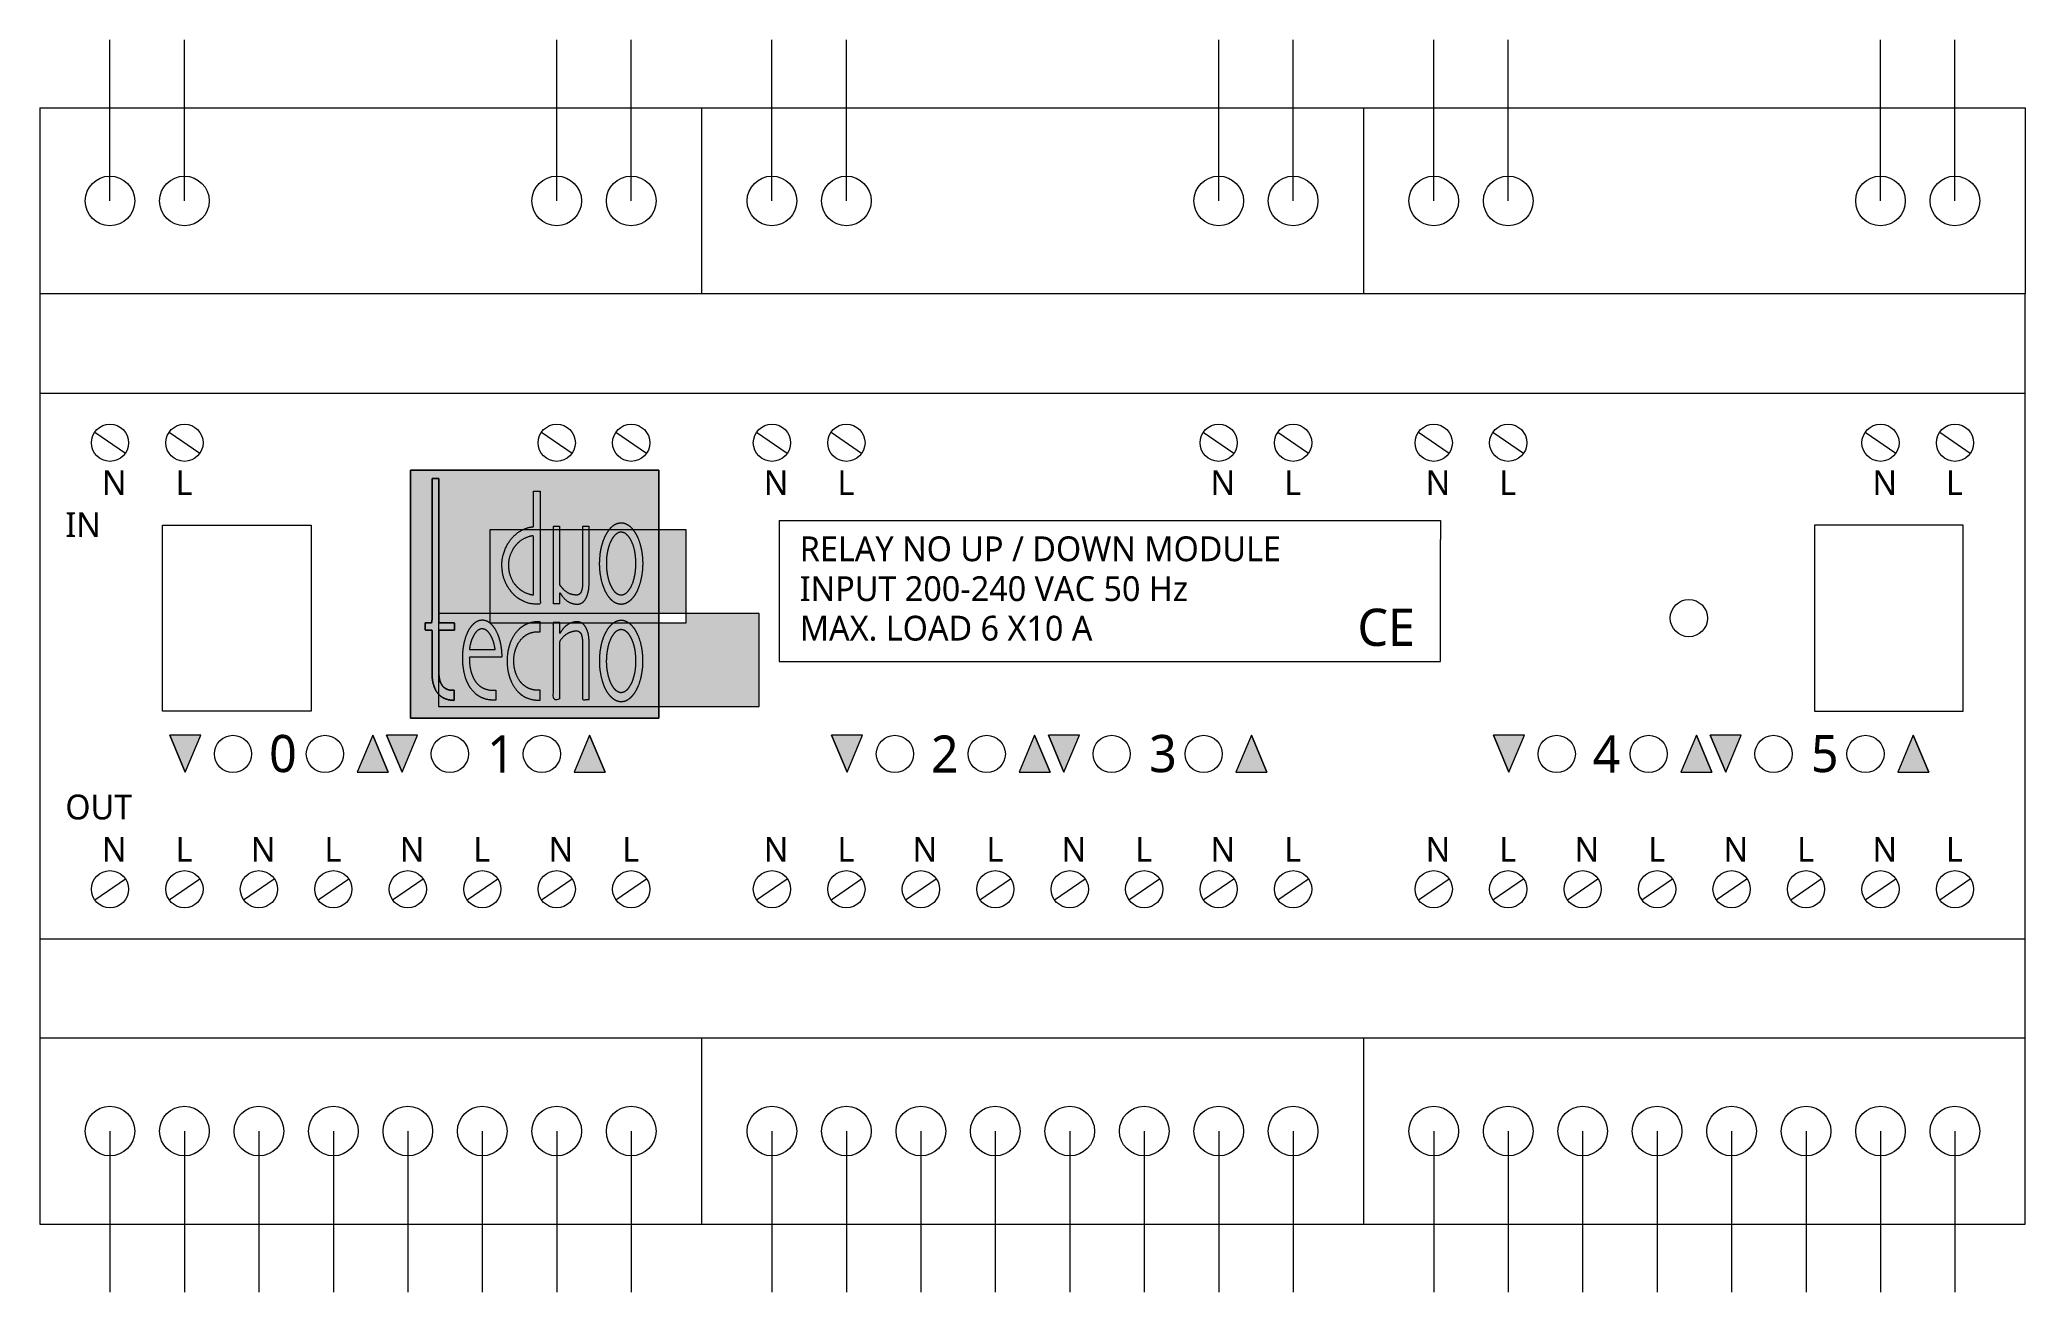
# Model space of a CAD drawing. Header units: millimetres. Extents: x 30 to 190, y -69 to 31.
import ezdxf

# ---------------------------------------------------------------- set-up
doc = ezdxf.new("R2010")
doc.units = ezdxf.units.MM
doc.header["$LTSCALE"] = 20
doc.layers.add('Ontwerplaag-1', color=7, linetype='Continuous')
doc.styles.add('@Malgun Gothic', font='malgun.ttf')

msp = doc.modelspace()

# ---------------------------------------------------------------- texts
at = {"layer": 'Ontwerplaag-1', "color": 7, "transparency": 33554687, "attachment_point": 7, "style": '@Malgun Gothic'}
for s, insert, char_height, line_spacing_factor in [('N', (35.29, -5.21), 2, 1.004011), ('L', (41.22, -5.21), 2, 1.004011), ('N', (88.62, -5.21), 2, 1.004011), ('L', (94.56, -5.21), 2, 1.004011), ('N', (124.62, -5.21), 2, 1.004011), ('L', (130.56, -5.21), 2, 1.004011), ('N', (141.96, -5.21), 2, 1.004011), ('L', (147.89, -5.21), 2, 1.004011), ('N', (177.96, -5.21), 2, 1.004011), ('L', (183.89, -5.21), 2, 1.004011), ('IN', (32.34, -8.6), 2, 1.004011), ('RELAY NO UP / DOWN MODULE', (91.52, -10.58), 2, 1.004011), ('INPUT 200-240 VAC 50 Hz', (91.52, -13.79), 2, 1.004011), ('CE', (136.46, -17.42), 3, 0.669344), ('MAX. LOAD 6 X10 A', (91.52, -16.99), 2, 1.004011), ('0', (48.76, -27.6), 3, 0.669344), ('1', (66.33, -27.6), 3, 0.669344), ('2', (102.09, -27.6), 3, 0.669344), ('3', (119.67, -27.6), 3, 0.669344), ('4', (155.42, -27.6), 3, 0.669344), ('5', (173, -27.6), 3, 0.669344), ('OUT', (32.34, -31.4), 2, 1.004011), ('N', (35.29, -34.79), 2, 1.004011), ('L', (41.22, -34.79), 2, 1.004011), ('N', (47.29, -34.79), 2, 1.004011), ('L', (53.22, -34.79), 2, 1.004011), ('N', (59.29, -34.79), 2, 1.004011), ('L', (65.22, -34.79), 2, 1.004011), ('N', (71.29, -34.79), 2, 1.004011), ('L', (77.22, -34.79), 2, 1.004011), ('N', (88.62, -34.79), 2, 1.004011), ('L', (94.56, -34.79), 2, 1.004011), ('N', (100.62, -34.79), 2, 1.004011), ('L', (106.56, -34.79), 2, 1.004011), ('N', (112.62, -34.79), 2, 1.004011), ('L', (118.56, -34.79), 2, 1.004011), ('N', (124.62, -34.79), 2, 1.004011), ('L', (130.56, -34.79), 2, 1.004011), ('N', (141.96, -34.79), 2, 1.004011), ('L', (147.89, -34.79), 2, 1.004011), ('N', (153.96, -34.79), 2, 1.004011), ('L', (159.89, -34.79), 2, 1.004011), ('N', (165.96, -34.79), 2, 1.004011), ('L', (171.89, -34.79), 2, 1.004011), ('N', (177.96, -34.79), 2, 1.004011), ('L', (183.89, -34.79), 2, 1.004011)]:
    msp.add_mtext(s, dxfattribs=dict(at, insert=insert, char_height=char_height, line_spacing_factor=line_spacing_factor))

# ---------------------------------------------------------------- hatches: boundary and pattern name
at = {"layer": 'Ontwerplaag-1', "linetype": 'Continuous', "lineweight": 5, "transparency": 33554687}
h = msp.add_hatch(color=256, dxfattribs=at)
h.set_gradient(color1=(255, 0, 0), color2=(255, 0, 0))
h.paths.add_polyline_path([(80.16, -22.26), (62.42, -22.26), (62.42, -14.76), (66.54, -14.76), (66.54, -15.53), (80.16, -15.53), (80.16, -22.26), (88.26, -22.26), (88.26, -14.76), (82.37, -14.76), (82.37, -8.03), (80.16, -8.03), (80.16, -3.2), (60.16, -3.2), (60.16, -23.2), (80.16, -23.2)])
h.paths.add_polyline_path([(80.16, -15.53), (80.16, -14.76), (66.54, -14.76), (66.54, -8.03), (80.16, -8.03), (80.16, -14.76), (82.37, -14.76), (82.37, -15.53)])
at = {"layer": 'Ontwerplaag-1', "linetype": 'Continuous', "lineweight": 0, "true_color": 0xcccccb, "transparency": 33554687}
for points in [[(62.43, -3.88), (62.43, -4.24), (62.43, -5.6), (62.43, -6.97), (62.43, -8.33), (62.43, -9.7), (62.44, -11.06), (62.44, -12.43), (62.44, -13.79), (62.44, -15.16), (62.44, -15.52), (62.48, -15.52), (62.62, -15.52), (62.77, -15.52), (62.92, -15.52), (63.06, -15.52), (63.21, -15.52), (63.36, -15.52), (63.5, -15.52), (63.65, -15.52), (63.69, -15.52), (63.69, -16.12), (63.65, -16.12), (63.5, -16.12), (63.36, -16.12), (63.21, -16.12), (63.06, -16.12), (62.92, -16.12), (62.77, -16.12), (62.62, -16.12), (62.48, -16.12), (62.44, -16.12), (62.44, -16.22), (62.44, -16.62), (62.44, -17.01), (62.44, -17.41), (62.43, -17.8), (62.43, -18.2), (62.43, -18.59), (62.43, -18.99), (62.43, -19.38), (62.43, -19.49), (62.43, -19.52), (62.44, -19.65), (62.45, -19.78), (62.46, -19.91), (62.49, -20.03), (62.52, -20.16), (62.57, -20.28), (62.62, -20.4), (62.67, -20.51), (62.69, -20.54), (62.71, -20.56), (62.76, -20.62), (62.81, -20.68), (62.86, -20.73), (62.93, -20.78), (62.99, -20.82), (63.06, -20.86), (63.13, -20.89), (63.2, -20.91), (63.23, -20.92), (63.24, -20.92), (63.29, -20.93), (63.34, -20.94), (63.4, -20.95), (63.45, -20.95), (63.5, -20.96), (63.55, -20.96), (63.61, -20.96), (63.66, -20.95), (63.68, -20.95), (63.68, -20.98), (63.68, -21.07), (63.68, -21.17), (63.68, -21.26), (63.68, -21.36), (63.68, -21.45), (63.67, -21.55), (63.67, -21.64), (63.67, -21.74), (63.67, -21.77), (63.64, -21.77), (63.49, -21.76), (63.35, -21.74), (63.22, -21.72), (63.08, -21.68), (62.95, -21.63), (62.83, -21.58), (62.71, -21.51), (62.59, -21.43), (62.56, -21.41), (62.53, -21.39), (62.44, -21.29), (62.36, -21.19), (62.28, -21.09), (62.21, -20.98), (62.15, -20.86), (62.09, -20.74), (62.05, -20.62), (62.01, -20.5), (62, -20.46), (61.99, -20.43), (61.96, -20.29), (61.94, -20.16), (61.92, -20.02), (61.91, -19.88), (61.9, -19.74), (61.89, -19.61), (61.89, -19.47), (61.89, -19.33), (61.89, -19.29), (61.89, -19.2), (61.89, -18.82), (61.89, -18.45), (61.89, -18.08), (61.89, -17.71), (61.89, -17.33), (61.89, -16.96), (61.89, -16.59), (61.89, -16.22), (61.89, -16.12), (61.35, -16.12), (61.35, -15.52), (61.37, -15.52), (61.43, -15.52), (61.5, -15.52), (61.56, -15.52), (61.62, -15.52), (61.69, -15.52), (61.75, -15.52), (61.81, -15.52), (61.88, -15.52), (61.89, -15.52), (61.89, -15.21), (61.89, -14.04), (61.89, -12.88), (61.89, -11.71), (61.89, -10.54), (61.89, -9.38), (61.89, -8.21), (61.89, -7.04), (61.89, -5.88), (61.89, -5.57), (61.89, -5.51), (61.89, -5.34), (61.89, -5.18), (61.89, -5.03), (61.89, -4.9), (61.89, -4.77), (61.89, -4.65), (61.89, -4.55), (61.89, -4.45), (61.89, -4.36), (61.89, -4.28), (61.89, -4.21), (61.89, -4.14), (61.89, -4.09), (61.89, -4.04), (61.89, -3.99), (61.89, -3.96), (61.89, -3.93), (61.89, -3.9), (61.89, -3.88), (61.89, -3.87), (61.89, -3.86), (61.89, -3.85), (61.89, -3.85), (61.89, -3.85), (61.89, -3.86), (61.89, -3.86), (61.89, -3.86), (61.89, -3.87), (61.89, -3.87), (61.9, -3.87), (61.9, -3.87), (61.9, -3.87), (61.9, -3.87), (61.9, -3.87), (61.91, -3.87), (61.91, -3.87), (61.91, -3.87), (61.9, -3.87), (61.9, -3.87), (61.9, -3.87), (61.9, -3.87), (61.9, -3.87), (61.91, -3.87), (61.92, -3.87), (61.94, -3.87), (61.96, -3.87), (61.98, -3.87), (62.01, -3.87), (62.04, -3.87), (62.08, -3.87), (62.11, -3.87), (62.14, -3.87), (62.17, -3.87), (62.19, -3.87), (62.22, -3.87), (62.25, -3.87), (62.28, -3.87), (62.3, -3.87), (62.32, -3.87), (62.34, -3.87), (62.36, -3.87), (62.37, -3.87), (62.39, -3.87), (62.4, -3.87), (62.41, -3.87), (62.41, -3.87), (62.42, -3.87), (62.43, -3.87), (62.43, -3.87), (62.43, -3.87), (62.43, -3.87), (62.43, -3.87), (62.42, -3.87), (62.42, -3.87), (62.42, -3.87), (62.42, -3.87), (62.42, -3.87), (62.43, -3.87), (62.43, -3.87)], [(70.06, -4.9), (70.06, -4.98), (70.06, -5.32), (70.06, -5.66), (70.06, -6), (70.06, -6.34), (70.06, -6.68), (70.06, -7.02), (70.06, -7.36), (70.06, -7.7), (70.06, -7.77), (70.03, -7.77), (69.87, -7.8), (69.71, -7.83), (69.56, -7.88), (69.4, -7.93), (69.26, -7.99), (69.11, -8.06), (68.97, -8.14), (68.84, -8.23), (68.81, -8.25), (68.77, -8.28), (68.7, -8.33), (68.63, -8.39), (68.56, -8.46), (68.49, -8.52), (68.42, -8.59), (68.35, -8.67), (68.28, -8.75), (68.21, -8.83), (68.13, -8.92), (68.07, -9.02), (68, -9.12), (67.94, -9.24), (67.87, -9.36), (67.82, -9.49), (67.76, -9.63), (67.7, -9.77), (67.69, -9.82), (67.67, -9.89), (67.61, -10.13), (67.56, -10.36), (67.53, -10.58), (67.52, -10.78), (67.51, -10.98), (67.52, -11.17), (67.54, -11.36), (67.58, -11.53), (67.62, -11.69), (67.67, -11.85), (67.72, -12), (67.77, -12.15), (67.83, -12.28), (67.89, -12.42), (67.95, -12.54), (68.02, -12.66), (68.06, -12.72), (68.08, -12.77), (68.14, -12.84), (68.19, -12.91), (68.25, -12.99), (68.32, -13.07), (68.39, -13.14), (68.46, -13.22), (68.54, -13.3), (68.62, -13.38), (68.71, -13.46), (68.81, -13.53), (68.91, -13.61), (69.03, -13.67), (69.16, -13.74), (69.3, -13.8), (69.44, -13.86), (69.6, -13.91), (69.65, -13.93), (69.67, -13.93), (69.78, -13.96), (69.9, -13.98), (70.01, -13.99), (70.12, -14), (70.24, -14.01), (70.35, -14.01), (70.46, -14.01), (70.58, -14), (70.6, -14), (70.6, -13.77), (70.6, -12.69), (70.6, -11.61), (70.6, -10.53), (70.6, -9.46), (70.6, -8.38), (70.6, -7.3), (70.6, -6.22), (70.6, -5.14), (70.6, -4.91), (70.59, -4.91), (70.53, -4.91), (70.46, -4.91), (70.4, -4.9), (70.33, -4.9), (70.27, -4.9), (70.21, -4.9), (70.14, -4.9), (70.08, -4.9)], [(71.66, -7.74), (72.19, -7.74), (72.19, -7.84), (72.19, -8.4), (72.19, -8.96), (72.19, -9.51), (72.19, -10.07), (72.19, -10.63), (72.19, -11.18), (72.19, -11.74), (72.19, -12.29), (72.19, -12.4), (72.19, -12.41), (72.19, -12.42), (72.19, -12.43), (72.2, -12.44), (72.2, -12.45), (72.2, -12.46), (72.21, -12.47), (72.21, -12.48), (72.22, -12.49), (72.22, -12.5), (72.23, -12.51), (72.24, -12.53), (72.25, -12.54), (72.26, -12.55), (72.27, -12.57), (72.28, -12.58), (72.29, -12.6), (72.3, -12.6), (72.31, -12.63), (72.35, -12.67), (72.38, -12.71), (72.42, -12.75), (72.46, -12.8), (72.51, -12.84), (72.56, -12.89), (72.61, -12.93), (72.66, -12.98), (72.72, -13.03), (72.79, -13.08), (72.86, -13.12), (72.94, -13.15), (73.03, -13.19), (73.12, -13.22), (73.22, -13.24), (73.33, -13.27), (73.36, -13.27), (73.37, -13.27), (73.38, -13.27), (73.4, -13.27), (73.41, -13.28), (73.43, -13.28), (73.45, -13.28), (73.47, -13.28), (73.49, -13.28), (73.52, -13.29), (73.54, -13.29), (73.56, -13.29), (73.59, -13.28), (73.61, -13.28), (73.64, -13.27), (73.67, -13.26), (73.7, -13.25), (73.73, -13.23), (73.73, -13.23), (73.74, -13.22), (73.78, -13.19), (73.82, -13.15), (73.85, -13.11), (73.88, -13.07), (73.9, -13.03), (73.92, -12.98), (73.94, -12.93), (73.95, -12.88), (73.96, -12.87), (73.96, -12.85), (73.97, -12.82), (73.98, -12.78), (73.99, -12.73), (73.99, -12.69), (74, -12.64), (74, -12.6), (74.01, -12.54), (74.01, -12.49), (74.01, -12.44), (74.01, -12.38), (74.02, -12.32), (74.02, -12.25), (74.02, -12.18), (74.02, -12.11), (74.02, -12.03), (74.01, -11.95), (74.01, -11.93), (74.01, -11.84), (74.01, -11.34), (74.01, -10.84), (74.01, -10.34), (74.01, -9.83), (74.01, -9.33), (74.02, -8.83), (74.02, -8.33), (74.02, -7.83), (74.02, -7.74), (74.03, -7.74), (74.09, -7.74), (74.16, -7.74), (74.22, -7.74), (74.28, -7.74), (74.35, -7.74), (74.41, -7.74), (74.47, -7.74), (74.54, -7.74), (74.55, -7.74), (74.55, -7.84), (74.55, -8.36), (74.55, -8.88), (74.55, -9.4), (74.55, -9.92), (74.55, -10.44), (74.55, -10.96), (74.55, -11.48), (74.55, -12), (74.55, -12.1), (74.55, -12.13), (74.55, -12.28), (74.55, -12.43), (74.54, -12.58), (74.52, -12.73), (74.5, -12.87), (74.47, -13.02), (74.44, -13.16), (74.4, -13.31), (74.39, -13.34), (74.38, -13.35), (74.37, -13.38), (74.36, -13.41), (74.35, -13.44), (74.33, -13.48), (74.31, -13.51), (74.3, -13.55), (74.28, -13.58), (74.26, -13.62), (74.23, -13.66), (74.21, -13.7), (74.17, -13.74), (74.14, -13.78), (74.1, -13.81), (74.05, -13.85), (74, -13.89), (73.94, -13.92), (73.93, -13.93), (73.91, -13.94), (73.88, -13.95), (73.84, -13.96), (73.81, -13.97), (73.77, -13.98), (73.73, -13.99), (73.69, -14), (73.64, -14.01), (73.6, -14.01), (73.55, -14.01), (73.5, -14.01), (73.44, -14.01), (73.39, -14), (73.33, -13.99), (73.27, -13.98), (73.2, -13.96), (73.13, -13.94), (73.12, -13.93), (73.09, -13.92), (73.04, -13.9), (72.99, -13.88), (72.94, -13.85), (72.88, -13.82), (72.83, -13.78), (72.77, -13.75), (72.72, -13.71), (72.66, -13.66), (72.6, -13.62), (72.54, -13.56), (72.49, -13.5), (72.43, -13.43), (72.37, -13.36), (72.32, -13.28), (72.26, -13.19), (72.21, -13.1), (72.19, -13.08), (72.19, -13.1), (72.19, -13.2), (72.19, -13.31), (72.19, -13.41), (72.19, -13.52), (72.19, -13.62), (72.19, -13.73), (72.19, -13.83), (72.19, -13.94), (72.19, -13.96), (72.18, -13.96), (72.12, -13.96), (72.05, -13.96), (71.99, -13.96), (71.92, -13.96), (71.86, -13.96), (71.8, -13.96), (71.73, -13.96), (71.67, -13.96), (71.65, -13.96), (71.66, -13.82), (71.66, -13.23), (71.66, -12.69), (71.66, -12.18), (71.66, -11.7), (71.66, -11.26), (71.66, -10.85), (71.66, -10.48), (71.66, -10.14), (71.66, -9.84), (71.66, -9.57), (71.66, -9.32), (71.66, -9.12), (71.66, -8.94), (71.66, -8.79), (71.66, -8.68), (71.66, -8.59), (71.66, -8.52), (71.66, -8.45), (71.66, -8.38), (71.66, -8.3), (71.66, -8.22), (71.66, -8.14), (71.66, -8.06), (71.66, -7.98), (71.66, -7.9), (71.66, -7.83), (71.66, -7.78), (71.66, -7.74), (71.66, -7.71), (71.66, -7.69), (71.66, -7.69), (71.66, -7.69), (71.66, -7.71), (71.66, -7.72), (71.66, -7.73), (71.66, -7.74), (71.66, -7.74), (71.66, -7.74), (71.66, -7.74), (71.66, -7.74), (71.66, -7.74), (71.66, -7.74), (71.66, -7.74), (71.66, -7.74), (71.66, -7.74), (71.66, -7.74), (71.66, -7.74), (71.66, -7.74), (71.66, -7.74), (71.66, -7.74), (71.66, -7.74), (71.66, -7.74), (71.66, -7.74), (71.66, -7.74), (71.66, -7.74)], [(78.75, -9.57), (78.74, -9.54), (78.71, -9.38), (78.67, -9.22), (78.62, -9.07), (78.57, -8.91), (78.51, -8.76), (78.44, -8.61), (78.37, -8.46), (78.3, -8.32), (78.28, -8.29), (78.27, -8.27), (78.25, -8.24), (78.23, -8.2), (78.2, -8.16), (78.17, -8.12), (78.14, -8.08), (78.11, -8.04), (78.08, -7.99), (78.05, -7.95), (78.01, -7.9), (77.97, -7.85), (77.92, -7.81), (77.87, -7.76), (77.81, -7.71), (77.74, -7.67), (77.68, -7.62), (77.6, -7.58), (77.58, -7.57), (77.57, -7.56), (77.5, -7.53), (77.43, -7.5), (77.36, -7.48), (77.28, -7.47), (77.21, -7.46), (77.13, -7.45), (77.06, -7.46), (76.98, -7.46), (76.97, -7.47), (76.95, -7.47), (76.86, -7.49), (76.78, -7.52), (76.7, -7.56), (76.62, -7.6), (76.54, -7.65), (76.47, -7.7), (76.4, -7.76), (76.33, -7.82), (76.32, -7.83), (76.31, -7.85), (76.23, -7.94), (76.15, -8.03), (76.08, -8.13), (76.02, -8.23), (75.95, -8.33), (75.9, -8.43), (75.84, -8.54), (75.8, -8.65), (75.79, -8.67), (75.76, -8.72), (75.73, -8.82), (75.69, -8.92), (75.66, -9.03), (75.62, -9.15), (75.59, -9.27), (75.56, -9.4), (75.52, -9.53), (75.49, -9.67), (75.46, -9.82), (75.44, -9.98), (75.42, -10.14), (75.41, -10.32), (75.4, -10.5), (75.4, -10.7), (75.4, -10.9), (75.41, -11.11), (75.41, -11.17), (75.42, -11.21), (75.43, -11.4), (75.46, -11.58), (75.49, -11.77), (75.52, -11.95), (75.57, -12.14), (75.62, -12.32), (75.67, -12.5), (75.73, -12.68), (75.75, -12.72), (75.75, -12.74), (75.8, -12.85), (75.86, -12.97), (75.91, -13.08), (75.98, -13.19), (76.04, -13.29), (76.11, -13.4), (76.19, -13.5), (76.27, -13.6), (76.29, -13.61), (76.3, -13.63), (76.37, -13.7), (76.44, -13.76), (76.51, -13.81), (76.59, -13.86), (76.67, -13.91), (76.76, -13.95), (76.85, -13.98), (76.94, -14.01), (76.96, -14.01), (76.97, -14.02), (77.01, -14.02), (77.04, -14.03), (77.07, -14.03), (77.11, -14.03), (77.14, -14.03), (77.18, -14.03), (77.22, -14.03), (77.27, -14.02), (77.31, -14.02), (77.35, -14.01), (77.4, -13.99), (77.45, -13.98), (77.5, -13.96), (77.55, -13.93), (77.6, -13.9), (77.66, -13.87), (77.67, -13.86), (77.69, -13.85), (77.78, -13.79), (77.86, -13.72), (77.93, -13.65), (78.01, -13.57), (78.08, -13.49), (78.14, -13.41), (78.2, -13.32), (78.26, -13.23), (78.27, -13.21), (78.29, -13.19), (78.36, -13.05), (78.43, -12.91), (78.49, -12.77), (78.55, -12.62), (78.6, -12.47), (78.65, -12.33), (78.69, -12.18), (78.72, -12.02), (78.73, -11.99), (78.74, -11.94), (78.79, -11.65), (78.83, -11.36), (78.85, -11.07), (78.86, -10.79), (78.85, -10.5), (78.83, -10.21), (78.8, -9.92), (78.76, -9.63)], [(65.77, -20.63), (65.75, -20.62), (65.71, -20.59), (65.67, -20.55), (65.63, -20.52), (65.59, -20.48), (65.55, -20.44), (65.51, -20.39), (65.47, -20.35), (65.43, -20.3), (65.39, -20.25), (65.35, -20.19), (65.31, -20.12), (65.27, -20.05), (65.23, -19.98), (65.19, -19.9), (65.16, -19.82), (65.12, -19.73), (65.11, -19.7), (65.1, -19.67), (65.05, -19.51), (65.01, -19.34), (64.97, -19.17), (64.94, -19), (64.92, -18.83), (64.91, -18.66), (64.9, -18.49), (64.9, -18.31), (64.9, -18.28), (64.96, -18.28), (65.27, -18.28), (65.58, -18.28), (65.89, -18.28), (66.2, -18.28), (66.52, -18.28), (66.83, -18.28), (67.14, -18.28), (67.45, -18.28), (67.51, -18.28), (67.51, -18.25), (67.5, -18.06), (67.49, -17.87), (67.47, -17.69), (67.45, -17.5), (67.42, -17.32), (67.38, -17.13), (67.34, -16.95), (67.29, -16.77), (67.28, -16.73), (67.27, -16.71), (67.25, -16.66), (67.23, -16.61), (67.21, -16.55), (67.19, -16.5), (67.17, -16.44), (67.14, -16.38), (67.12, -16.31), (67.09, -16.25), (67.06, -16.18), (67.02, -16.11), (66.98, -16.04), (66.93, -15.96), (66.88, -15.89), (66.82, -15.81), (66.75, -15.73), (66.68, -15.65), (66.66, -15.63), (66.65, -15.62), (66.63, -15.59), (66.6, -15.57), (66.58, -15.55), (66.55, -15.52), (66.52, -15.5), (66.48, -15.47), (66.45, -15.45), (66.41, -15.42), (66.37, -15.4), (66.33, -15.37), (66.28, -15.35), (66.23, -15.33), (66.18, -15.32), (66.12, -15.31), (66.06, -15.3), (65.99, -15.29), (65.97, -15.29), (65.96, -15.29), (65.93, -15.29), (65.9, -15.29), (65.87, -15.29), (65.83, -15.29), (65.8, -15.3), (65.76, -15.31), (65.72, -15.32), (65.69, -15.32), (65.65, -15.34), (65.61, -15.35), (65.56, -15.37), (65.52, -15.39), (65.48, -15.42), (65.43, -15.44), (65.38, -15.48), (65.34, -15.51), (65.33, -15.52), (65.31, -15.53), (65.24, -15.6), (65.17, -15.67), (65.11, -15.74), (65.05, -15.82), (64.99, -15.9), (64.94, -15.98), (64.89, -16.06), (64.84, -16.15), (64.83, -16.16), (64.82, -16.19), (64.75, -16.33), (64.69, -16.47), (64.64, -16.61), (64.59, -16.76), (64.54, -16.91), (64.51, -17.05), (64.47, -17.2), (64.44, -17.35), (64.44, -17.38), (64.43, -17.41), (64.41, -17.59), (64.39, -17.76), (64.37, -17.93), (64.36, -18.1), (64.36, -18.28), (64.36, -18.45), (64.36, -18.62), (64.37, -18.8), (64.38, -18.83), (64.38, -18.88), (64.39, -18.95), (64.4, -19.04), (64.41, -19.12), (64.42, -19.21), (64.44, -19.31), (64.45, -19.41), (64.47, -19.51), (64.49, -19.62), (64.52, -19.73), (64.55, -19.85), (64.59, -19.97), (64.64, -20.09), (64.69, -20.22), (64.76, -20.36), (64.83, -20.5), (64.91, -20.64), (64.93, -20.68), (64.94, -20.7), (65.03, -20.82), (65.12, -20.94), (65.21, -21.05), (65.31, -21.15), (65.42, -21.25), (65.54, -21.34), (65.66, -21.43), (65.79, -21.51), (65.82, -21.52), (65.84, -21.53), (65.98, -21.59), (66.12, -21.64), (66.26, -21.68), (66.41, -21.71), (66.56, -21.73), (66.7, -21.75), (66.86, -21.76), (67.01, -21.75), (67.04, -21.75), (67.04, -21.73), (67.04, -21.64), (67.04, -21.54), (67.04, -21.45), (67.04, -21.35), (67.04, -21.26), (67.04, -21.16), (67.04, -21.07), (67.04, -20.97), (67.04, -20.95), (67.01, -20.96), (66.95, -20.96), (66.89, -20.96), (66.83, -20.96), (66.77, -20.95), (66.7, -20.95), (66.63, -20.95), (66.56, -20.94), (66.48, -20.93), (66.41, -20.92), (66.33, -20.9), (66.24, -20.88), (66.16, -20.85), (66.07, -20.81), (65.98, -20.76), (65.89, -20.71), (65.79, -20.65)], [(69.15, -15.83), (69.18, -15.81), (69.23, -15.78), (69.29, -15.75), (69.35, -15.71), (69.42, -15.68), (69.48, -15.65), (69.56, -15.61), (69.63, -15.58), (69.71, -15.55), (69.8, -15.52), (69.89, -15.49), (69.99, -15.47), (70.09, -15.46), (70.2, -15.45), (70.32, -15.44), (70.44, -15.44), (70.57, -15.44), (70.61, -15.44), (70.61, -15.46), (70.61, -15.56), (70.61, -15.65), (70.61, -15.75), (70.61, -15.84), (70.61, -15.94), (70.61, -16.03), (70.61, -16.13), (70.61, -16.22), (70.61, -16.24), (70.59, -16.24), (70.46, -16.23), (70.34, -16.24), (70.22, -16.25), (70.1, -16.27), (69.98, -16.29), (69.86, -16.33), (69.75, -16.37), (69.63, -16.41), (69.61, -16.42), (69.59, -16.44), (69.54, -16.46), (69.49, -16.49), (69.44, -16.53), (69.39, -16.56), (69.34, -16.6), (69.29, -16.64), (69.23, -16.69), (69.18, -16.73), (69.12, -16.79), (69.07, -16.84), (69.01, -16.91), (68.96, -16.98), (68.91, -17.06), (68.86, -17.14), (68.81, -17.23), (68.76, -17.32), (68.75, -17.35), (68.73, -17.39), (68.7, -17.47), (68.67, -17.55), (68.64, -17.63), (68.61, -17.73), (68.58, -17.82), (68.56, -17.92), (68.53, -18.03), (68.51, -18.14), (68.49, -18.25), (68.47, -18.38), (68.47, -18.51), (68.47, -18.64), (68.48, -18.79), (68.5, -18.94), (68.52, -19.1), (68.55, -19.26), (68.56, -19.31), (68.57, -19.34), (68.58, -19.39), (68.6, -19.44), (68.62, -19.5), (68.63, -19.56), (68.66, -19.63), (68.68, -19.69), (68.71, -19.76), (68.73, -19.83), (68.77, -19.9), (68.8, -19.98), (68.85, -20.05), (68.9, -20.13), (68.96, -20.21), (69.02, -20.29), (69.09, -20.37), (69.17, -20.45), (69.19, -20.47), (69.21, -20.49), (69.3, -20.56), (69.39, -20.63), (69.49, -20.7), (69.59, -20.75), (69.69, -20.8), (69.8, -20.85), (69.91, -20.88), (70.03, -20.92), (70.05, -20.92), (70.06, -20.92), (70.13, -20.93), (70.19, -20.94), (70.26, -20.95), (70.33, -20.95), (70.39, -20.96), (70.46, -20.96), (70.53, -20.96), (70.6, -20.95), (70.61, -20.95), (70.61, -21.75), (70.58, -21.75), (70.52, -21.75), (70.47, -21.75), (70.41, -21.75), (70.34, -21.75), (70.28, -21.75), (70.21, -21.74), (70.13, -21.74), (70.06, -21.73), (69.98, -21.72), (69.9, -21.7), (69.82, -21.68), (69.73, -21.65), (69.64, -21.62), (69.54, -21.58), (69.45, -21.53), (69.35, -21.48), (69.32, -21.47), (69.28, -21.45), (69.15, -21.36), (69.03, -21.26), (68.91, -21.17), (68.81, -21.08), (68.72, -20.98), (68.64, -20.89), (68.57, -20.8), (68.51, -20.7), (68.46, -20.61), (68.41, -20.52), (68.36, -20.43), (68.32, -20.34), (68.28, -20.26), (68.24, -20.19), (68.21, -20.11), (68.18, -20.04), (68.17, -20), (68.15, -19.94), (68.12, -19.84), (68.09, -19.74), (68.06, -19.62), (68.04, -19.51), (68.01, -19.38), (67.99, -19.25), (67.97, -19.11), (67.95, -18.97), (67.93, -18.82), (67.92, -18.66), (67.93, -18.5), (67.94, -18.32), (67.96, -18.14), (67.98, -17.94), (68.02, -17.74), (68.07, -17.53), (68.08, -17.48), (68.09, -17.43), (68.12, -17.34), (68.15, -17.24), (68.19, -17.15), (68.22, -17.06), (68.26, -16.97), (68.3, -16.89), (68.34, -16.8), (68.38, -16.72), (68.42, -16.64), (68.47, -16.57), (68.51, -16.5), (68.55, -16.44), (68.59, -16.38), (68.63, -16.33), (68.67, -16.28), (68.71, -16.23), (68.75, -16.19), (68.78, -16.16), (68.82, -16.12), (68.85, -16.09), (68.87, -16.07), (68.9, -16.04), (68.92, -16.02), (68.93, -16.01), (68.95, -15.99), (68.97, -15.98), (68.99, -15.96), (69.01, -15.95), (69.02, -15.93), (69.05, -15.91), (69.07, -15.9), (69.09, -15.88), (69.11, -15.87), (69.13, -15.85), (69.14, -15.84), (69.15, -15.83), (69.16, -15.83), (69.16, -15.83), (69.16, -15.82), (69.16, -15.83), (69.16, -15.83), (69.16, -15.83), (69.15, -15.83), (69.15, -15.83), (69.15, -15.83), (69.15, -15.83), (69.15, -15.83), (69.15, -15.83), (69.15, -15.83), (69.15, -15.83), (69.16, -15.83), (69.16, -15.83), (69.16, -15.83), (69.15, -15.83), (69.15, -15.83)], [(72.92, -15.61), (72.94, -15.6), (72.97, -15.58), (73, -15.57), (73.04, -15.55), (73.08, -15.53), (73.12, -15.52), (73.16, -15.5), (73.21, -15.49), (73.25, -15.47), (73.3, -15.46), (73.36, -15.45), (73.41, -15.44), (73.47, -15.44), (73.54, -15.44), (73.6, -15.44), (73.67, -15.45), (73.75, -15.46), (73.77, -15.46), (73.78, -15.47), (73.81, -15.48), (73.85, -15.49), (73.88, -15.5), (73.91, -15.52), (73.95, -15.54), (73.98, -15.56), (74.02, -15.58), (74.05, -15.61), (74.09, -15.63), (74.12, -15.67), (74.16, -15.7), (74.19, -15.74), (74.22, -15.79), (74.26, -15.84), (74.29, -15.89), (74.32, -15.95), (74.32, -15.96), (74.33, -15.99), (74.35, -16.03), (74.37, -16.08), (74.39, -16.13), (74.41, -16.19), (74.43, -16.25), (74.45, -16.31), (74.46, -16.37), (74.48, -16.44), (74.49, -16.51), (74.51, -16.58), (74.52, -16.66), (74.53, -16.75), (74.54, -16.84), (74.54, -16.93), (74.55, -17.03), (74.55, -17.13), (74.55, -17.16), (74.55, -17.26), (74.55, -17.81), (74.55, -18.35), (74.55, -18.89), (74.55, -19.44), (74.55, -19.98), (74.55, -20.52), (74.55, -21.07), (74.55, -21.61), (74.55, -21.71), (74.54, -21.71), (74.47, -21.71), (74.41, -21.71), (74.35, -21.71), (74.28, -21.71), (74.22, -21.72), (74.16, -21.72), (74.09, -21.72), (74.03, -21.72), (74.02, -21.72), (74.02, -21.61), (74.02, -21.05), (74.02, -20.49), (74.01, -19.93), (74.01, -19.36), (74.01, -18.8), (74.01, -18.24), (74.01, -17.68), (74.01, -17.12), (74.01, -17.01), (74.01, -17), (74.01, -16.92), (74.01, -16.85), (74, -16.77), (73.98, -16.7), (73.97, -16.63), (73.95, -16.56), (73.92, -16.49), (73.9, -16.42), (73.89, -16.4), (73.89, -16.4), (73.88, -16.38), (73.87, -16.37), (73.86, -16.35), (73.85, -16.34), (73.84, -16.32), (73.83, -16.3), (73.81, -16.29), (73.8, -16.27), (73.78, -16.25), (73.76, -16.24), (73.74, -16.22), (73.72, -16.21), (73.69, -16.2), (73.66, -16.19), (73.63, -16.18), (73.6, -16.18), (73.59, -16.17), (73.58, -16.17), (73.5, -16.17), (73.43, -16.18), (73.36, -16.18), (73.29, -16.19), (73.22, -16.21), (73.15, -16.22), (73.08, -16.25), (73.02, -16.27), (73, -16.28), (72.98, -16.28), (72.88, -16.34), (72.78, -16.4), (72.68, -16.47), (72.59, -16.54), (72.5, -16.61), (72.42, -16.7), (72.34, -16.78), (72.27, -16.88), (72.26, -16.9), (72.26, -16.9), (72.24, -16.92), (72.23, -16.93), (72.22, -16.95), (72.21, -16.97), (72.21, -16.99), (72.2, -17.01), (72.19, -17.03), (72.19, -17.05), (72.19, -17.05), (72.19, -21.71), (71.65, -21.71), (71.65, -15.5), (71.67, -15.5), (71.73, -15.5), (71.8, -15.5), (71.86, -15.5), (71.92, -15.5), (71.99, -15.5), (72.05, -15.5), (72.12, -15.5), (72.18, -15.5), (72.19, -15.5), (72.19, -15.52), (72.19, -15.62), (72.19, -15.73), (72.19, -15.83), (72.19, -15.94), (72.19, -16.04), (72.19, -16.15), (72.19, -16.25), (72.19, -16.36), (72.19, -16.38), (72.21, -16.35), (72.23, -16.31), (72.26, -16.26), (72.29, -16.22), (72.32, -16.17), (72.35, -16.13), (72.39, -16.08), (72.42, -16.04), (72.46, -15.99), (72.49, -15.95), (72.52, -15.91), (72.56, -15.88), (72.59, -15.84), (72.62, -15.81), (72.65, -15.79), (72.68, -15.76), (72.71, -15.74), (72.74, -15.72), (72.77, -15.7), (72.79, -15.68), (72.82, -15.67), (72.84, -15.66), (72.85, -15.65), (72.87, -15.64), (72.88, -15.63), (72.9, -15.62), (72.91, -15.61), (72.91, -15.61), (72.92, -15.61), (72.93, -15.6), (72.93, -15.6), (72.93, -15.6), (72.93, -15.6), (72.93, -15.6), (72.92, -15.6), (72.92, -15.6), (72.92, -15.61), (72.92, -15.61), (72.92, -15.61), (72.92, -15.61), (72.92, -15.61), (72.92, -15.61), (72.92, -15.61), (72.92, -15.61), (72.92, -15.61), (72.92, -15.61), (72.92, -15.61), (72.92, -15.61)], [(78.81, -17.77), (78.8, -17.73), (78.77, -17.54), (78.73, -17.34), (78.68, -17.15), (78.63, -16.96), (78.57, -16.78), (78.5, -16.59), (78.42, -16.41), (78.33, -16.23), (78.31, -16.2), (78.3, -16.18), (78.28, -16.14), (78.26, -16.11), (78.23, -16.07), (78.21, -16.03), (78.18, -15.99), (78.15, -15.94), (78.12, -15.9), (78.09, -15.85), (78.05, -15.81), (78.01, -15.76), (77.97, -15.71), (77.92, -15.66), (77.86, -15.62), (77.8, -15.57), (77.74, -15.52), (77.67, -15.47), (77.65, -15.46), (77.63, -15.45), (77.61, -15.44), (77.58, -15.42), (77.55, -15.41), (77.51, -15.39), (77.48, -15.38), (77.44, -15.36), (77.4, -15.35), (77.36, -15.33), (77.32, -15.32), (77.27, -15.31), (77.23, -15.31), (77.17, -15.3), (77.12, -15.3), (77.06, -15.31), (77, -15.32), (76.94, -15.33), (76.92, -15.33), (76.9, -15.33), (76.87, -15.35), (76.83, -15.36), (76.8, -15.37), (76.76, -15.39), (76.72, -15.41), (76.68, -15.42), (76.64, -15.45), (76.59, -15.47), (76.55, -15.5), (76.5, -15.53), (76.46, -15.56), (76.41, -15.6), (76.37, -15.64), (76.32, -15.69), (76.27, -15.74), (76.23, -15.79), (76.21, -15.81), (76.2, -15.83), (76.12, -15.93), (76.05, -16.04), (75.98, -16.15), (75.91, -16.26), (75.85, -16.38), (75.8, -16.5), (75.75, -16.62), (75.7, -16.74), (75.69, -16.76), (75.67, -16.81), (75.65, -16.9), (75.62, -17), (75.59, -17.1), (75.57, -17.21), (75.54, -17.32), (75.51, -17.43), (75.49, -17.56), (75.47, -17.68), (75.44, -17.82), (75.43, -17.96), (75.41, -18.11), (75.4, -18.27), (75.4, -18.43), (75.4, -18.61), (75.4, -18.79), (75.41, -18.99), (75.41, -19.04), (75.42, -19.08), (75.44, -19.28), (75.46, -19.48), (75.5, -19.69), (75.54, -19.88), (75.59, -20.08), (75.65, -20.28), (75.71, -20.47), (75.78, -20.66), (75.8, -20.7), (75.81, -20.72), (75.86, -20.84), (75.92, -20.96), (75.99, -21.07), (76.06, -21.18), (76.14, -21.28), (76.22, -21.38), (76.31, -21.48), (76.4, -21.58), (76.42, -21.59), (76.43, -21.6), (76.45, -21.62), (76.48, -21.64), (76.51, -21.67), (76.54, -21.69), (76.57, -21.71), (76.61, -21.73), (76.64, -21.76), (76.68, -21.78), (76.72, -21.8), (76.77, -21.82), (76.82, -21.84), (76.87, -21.85), (76.93, -21.86), (76.99, -21.87), (77.05, -21.88), (77.12, -21.89), (77.13, -21.89), (77.15, -21.89), (77.19, -21.88), (77.22, -21.88), (77.25, -21.88), (77.29, -21.87), (77.33, -21.86), (77.37, -21.85), (77.41, -21.84), (77.45, -21.83), (77.5, -21.81), (77.54, -21.79), (77.59, -21.77), (77.64, -21.74), (77.68, -21.71), (77.73, -21.68), (77.78, -21.64), (77.83, -21.6), (77.85, -21.59), (77.86, -21.57), (77.94, -21.5), (78.01, -21.43), (78.07, -21.35), (78.14, -21.27), (78.2, -21.18), (78.25, -21.09), (78.31, -21.01), (78.36, -20.91), (78.36, -20.9), (78.38, -20.87), (78.44, -20.73), (78.5, -20.59), (78.56, -20.44), (78.61, -20.3), (78.65, -20.15), (78.69, -20.01), (78.73, -19.86), (78.76, -19.71), (78.76, -19.68), (78.77, -19.63), (78.8, -19.41), (78.83, -19.18), (78.85, -18.95), (78.86, -18.73), (78.86, -18.5), (78.85, -18.27), (78.83, -18.04), (78.81, -17.81)]]:
    msp.add_hatch(color=254, dxfattribs=at).paths.add_polyline_path(points)
at = {"layer": 'Ontwerplaag-1', "linetype": 'Continuous', "lineweight": 5, "transparency": 33554687}
h = msp.add_hatch(color=256, dxfattribs=at)
h.set_gradient(color1=(255, 255, 255))
h.paths.add_polyline_path([(42, -27.56), (43.25, -24.59), (40.75, -24.59)])
h = msp.add_hatch(color=256, dxfattribs=at)
h.set_gradient(color1=(255, 255, 255))
h.paths.add_polyline_path([(57.11, -24.59), (55.86, -27.56), (58.36, -27.56)])
h = msp.add_hatch(color=256, dxfattribs=at)
h.set_gradient(color1=(255, 255, 255))
h.paths.add_polyline_path([(59.48, -27.56), (60.73, -24.59), (58.23, -24.59)])
h = msp.add_hatch(color=256, dxfattribs=at)
h.set_gradient(color1=(255, 255, 255))
h.paths.add_polyline_path([(74.59, -24.59), (73.34, -27.56), (75.84, -27.56)])
h = msp.add_hatch(color=256, dxfattribs=at)
h.set_gradient(color1=(255, 255, 255))
h.paths.add_polyline_path([(95.33, -27.56), (96.58, -24.59), (94.08, -24.59)])
h = msp.add_hatch(color=256, dxfattribs=at)
h.set_gradient(color1=(255, 255, 255))
h.paths.add_polyline_path([(110.45, -24.59), (109.2, -27.56), (111.7, -27.56)])
h = msp.add_hatch(color=256, dxfattribs=at)
h.set_gradient(color1=(255, 255, 255))
h.paths.add_polyline_path([(112.81, -27.56), (114.06, -24.59), (111.56, -24.59)])
h = msp.add_hatch(color=256, dxfattribs=at)
h.set_gradient(color1=(255, 255, 255))
h.paths.add_polyline_path([(127.92, -24.59), (126.67, -27.56), (129.17, -27.56)])
h = msp.add_hatch(color=256, dxfattribs=at)
h.set_gradient(color1=(255, 255, 255))
h.paths.add_polyline_path([(148.67, -27.56), (149.92, -24.59), (147.42, -24.59)])
h = msp.add_hatch(color=256, dxfattribs=at)
h.set_gradient(color1=(255, 255, 255))
h.paths.add_polyline_path([(163.78, -24.59), (162.53, -27.56), (165.03, -27.56)])
h = msp.add_hatch(color=256, dxfattribs=at)
h.set_gradient(color1=(255, 255, 255))
h.paths.add_polyline_path([(166.14, -27.56), (167.39, -24.59), (164.89, -24.59)])
h = msp.add_hatch(color=256, dxfattribs=at)
h.set_gradient(color1=(255, 255, 255))
h.paths.add_polyline_path([(181.25, -24.59), (180, -27.56), (182.5, -27.56)])

# ---------------------------------------------------------------- linework, layer by layer
at = {"layer": 'Ontwerplaag-1', "color": 7, "linetype": 'Continuous', "lineweight": 5, "transparency": 33554687}
for p, q in [((35.94, 18.5), (35.94, 31.5)), ((41.94, 18.5), (41.94, 31.5)), ((71.94, 18.5), (71.94, 31.5)), ((77.94, 18.5), (77.94, 31.5)), ((89.28, 18.5), (89.28, 31.5)), ((95.28, 18.5), (95.28, 31.5)), ((125.28, 18.5), (125.28, 31.5)), ((131.28, 18.5), (131.28, 31.5)), ((142.61, 18.5), (142.61, 31.5)), ((148.61, 18.5), (148.61, 31.5)), ((178.61, 18.5), (178.61, 31.5)), ((184.61, 18.5), (184.61, 31.5)), ((30.28, 26), (190.28, 26)), ((30.28, 26), (30.28, -64)), ((30.28, 26), (190.28, 26)), ((30.28, 26), (30.28, -64)), ((83.61, 26), (83.61, 11)), ((136.94, 26), (136.94, 11)), ((190.28, 26), (190.28, 11)), ((190.28, 26), (190.28, 11)), ((190.28, 11), (30.28, 11)), ((30.28, 11), (30.28, 3)), ((190.28, 11), (30.28, 11)), ((30.28, 11), (30.28, 3)), ((190.28, -64), (190.28, 11)), ((190.28, -64), (190.28, 11)), ((30.28, 3), (190.28, 3)), ((30.28, 3), (190.28, 3)), ((34.71, -0.15), (37.18, -1.85)), ((40.71, -0.15), (43.18, -1.85)), ((70.71, -0.15), (73.18, -1.85)), ((76.71, -0.15), (79.18, -1.85)), ((88.04, -0.15), (90.51, -1.85)), ((94.04, -0.15), (96.51, -1.85)), ((124.04, -0.15), (126.51, -1.85)), ((130.04, -0.15), (132.51, -1.85)), ((141.38, -0.15), (143.84, -1.85)), ((147.38, -0.15), (149.84, -1.85)), ((177.38, -0.15), (179.84, -1.85)), ((183.38, -0.15), (185.84, -1.85)), ((60.16, -23.2), (60.16, -3.2)), ((60.16, -3.2), (80.16, -3.2)), ((80.16, -3.2), (80.16, -23.2)), ((40.16, -15.14), (40.16, -7.64)), ((40.16, -7.64), (52.16, -7.64)), ((52.16, -7.64), (52.16, -22.64)), ((89.85, -7.28), (89.85, -18.64)), ((89.85, -7.28), (143.16, -7.28)), ((143.16, -7.28), (143.16, -8.79)), ((185.28, -7.64), (173.28, -7.64)), ((173.28, -7.64), (173.28, -22.64)), ((185.28, -15.14), (185.28, -7.64)), ((143.16, -18.64), (143.16, -8.79)), ((40.16, -22.64), (40.16, -15.14)), ((185.28, -22.64), (185.28, -15.14)), ((89.85, -18.64), (143.16, -18.64)), ((52.16, -22.64), (40.16, -22.64)), ((80.16, -23.2), (60.16, -23.2)), ((173.28, -22.64), (185.28, -22.64)), ((43.25, -24.59), (40.75, -24.59)), ((42, -27.56), (40.75, -24.59)), ((42, -27.56), (43.25, -24.59)), ((57.11, -24.59), (55.86, -27.56)), ((57.11, -24.59), (58.36, -27.56)), ((60.73, -24.59), (58.23, -24.59)), ((59.48, -27.56), (58.23, -24.59)), ((59.48, -27.56), (60.73, -24.59)), ((74.59, -24.59), (73.34, -27.56)), ((74.59, -24.59), (75.84, -27.56)), ((96.58, -24.59), (94.08, -24.59)), ((95.33, -27.56), (94.08, -24.59)), ((95.33, -27.56), (96.58, -24.59)), ((110.45, -24.59), (109.2, -27.56)), ((110.45, -24.59), (111.7, -27.56)), ((114.06, -24.59), (111.56, -24.59)), ((112.81, -27.56), (111.56, -24.59)), ((112.81, -27.56), (114.06, -24.59)), ((127.92, -24.59), (126.67, -27.56)), ((127.92, -24.59), (129.17, -27.56)), ((149.92, -24.59), (147.42, -24.59)), ((148.67, -27.56), (147.42, -24.59)), ((148.67, -27.56), (149.92, -24.59)), ((163.78, -24.59), (162.53, -27.56)), ((163.78, -24.59), (165.03, -27.56)), ((167.39, -24.59), (164.89, -24.59)), ((166.14, -27.56), (164.89, -24.59)), ((166.14, -27.56), (167.39, -24.59)), ((181.25, -24.59), (180, -27.56)), ((181.25, -24.59), (182.5, -27.56)), ((55.86, -27.56), (58.36, -27.56)), ((73.34, -27.56), (75.84, -27.56)), ((109.2, -27.56), (111.7, -27.56)), ((126.67, -27.56), (129.17, -27.56)), ((162.53, -27.56), (165.03, -27.56)), ((180, -27.56), (182.5, -27.56)), ((34.71, -37.85), (37.18, -36.15)), ((40.71, -37.85), (43.18, -36.15)), ((46.71, -37.85), (49.18, -36.15)), ((52.71, -37.85), (55.18, -36.15)), ((58.71, -37.85), (61.18, -36.15)), ((64.71, -37.85), (67.18, -36.15)), ((70.71, -37.85), (73.18, -36.15)), ((76.71, -37.85), (79.18, -36.15)), ((88.04, -37.85), (90.51, -36.15)), ((94.04, -37.85), (96.51, -36.15)), ((100.04, -37.85), (102.51, -36.15)), ((106.04, -37.85), (108.51, -36.15)), ((112.04, -37.85), (114.51, -36.15)), ((118.04, -37.85), (120.51, -36.15)), ((124.04, -37.85), (126.51, -36.15)), ((130.04, -37.85), (132.51, -36.15)), ((141.38, -37.85), (143.84, -36.15)), ((147.38, -37.85), (149.84, -36.15)), ((153.38, -37.85), (155.84, -36.15)), ((159.38, -37.85), (161.84, -36.15)), ((165.38, -37.85), (167.84, -36.15)), ((171.38, -37.85), (173.84, -36.15)), ((177.38, -37.85), (179.84, -36.15)), ((183.38, -37.85), (185.84, -36.15)), ((30.28, -41), (190.28, -41)), ((30.28, -41), (190.28, -41)), ((190.28, -49), (30.28, -49)), ((190.28, -49), (30.28, -49)), ((83.61, -49), (83.61, -64)), ((136.94, -49), (136.94, -64)), ((35.94, -56.5), (35.94, -69.5)), ((41.94, -56.5), (41.94, -69.5)), ((47.94, -56.5), (47.94, -69.5)), ((53.94, -56.5), (53.94, -69.5)), ((59.94, -56.5), (59.94, -69.5)), ((65.94, -56.5), (65.94, -69.5)), ((71.94, -56.5), (71.94, -69.5)), ((77.94, -56.5), (77.94, -69.5)), ((89.28, -56.5), (89.28, -69.5)), ((95.28, -56.5), (95.28, -69.5)), ((101.28, -56.5), (101.28, -69.5)), ((107.28, -56.5), (107.28, -69.5)), ((113.28, -56.5), (113.28, -69.5)), ((119.28, -56.5), (119.28, -69.5)), ((125.28, -56.5), (125.28, -69.5)), ((131.28, -56.5), (131.28, -69.5)), ((142.61, -56.5), (142.61, -69.5)), ((148.61, -56.5), (148.61, -69.5)), ((154.61, -56.5), (154.61, -69.5)), ((160.61, -56.5), (160.61, -69.5)), ((166.61, -56.5), (166.61, -69.5)), ((172.61, -56.5), (172.61, -69.5)), ((178.61, -56.5), (178.61, -69.5)), ((184.61, -56.5), (184.61, -69.5)), ((30.28, -64), (190.28, -64)), ((30.28, -64), (190.28, -64))]:
    msp.add_line(p, q, dxfattribs=at)
at = {"layer": 'Ontwerplaag-1', "color": 7, "linetype": 'Continuous', "lineweight": 5, "transparency": 33554687, "flags": 128}
for points in [[(60.16, -3.2), (60.16, -23.2), (60.16, -23.2), (80.16, -23.2), (80.16, -23.2), (80.16, -3.2), (80.16, -3.2), (60.16, -3.2)], [(60.16, -3.2), (60.16, -23.2), (80.16, -23.2), (80.16, -3.2)], [(60.16, -23.2), (60.16, -3.2), (80.16, -3.2), (80.16, -23.2)], [(66.54, -15.53), (82.37, -15.53), (82.37, -15.53), (82.37, -8.03), (82.37, -8.03), (66.54, -8.03), (66.54, -8.03), (66.54, -15.53)], [(62.42, -22.26), (88.26, -22.26), (88.26, -22.26), (88.26, -14.76), (88.26, -14.76), (62.42, -14.76), (62.42, -14.76), (62.42, -22.26)], [(42, -27.56), (43.25, -24.59), (40.75, -24.59)], [(57.11, -24.59), (55.86, -27.56), (58.36, -27.56)], [(59.48, -27.56), (60.73, -24.59), (58.23, -24.59)], [(74.59, -24.59), (73.34, -27.56), (75.84, -27.56)], [(95.33, -27.56), (96.58, -24.59), (94.08, -24.59)], [(110.45, -24.59), (109.2, -27.56), (111.7, -27.56)], [(112.81, -27.56), (114.06, -24.59), (111.56, -24.59)], [(127.92, -24.59), (126.67, -27.56), (129.17, -27.56)], [(148.67, -27.56), (149.92, -24.59), (147.42, -24.59)], [(163.78, -24.59), (162.53, -27.56), (165.03, -27.56)], [(166.14, -27.56), (167.39, -24.59), (164.89, -24.59)], [(181.25, -24.59), (180, -27.56), (182.5, -27.56)]]:
    msp.add_lwpolyline(points, close=True, dxfattribs=at)
at = {"layer": 'Ontwerplaag-1', "color": 7, "linetype": 'Continuous', "lineweight": 5, "transparency": 33554687}
for centre, radius in [((35.94, 18.5), 2), ((41.94, 18.5), 2), ((71.94, 18.5), 2), ((77.94, 18.5), 2), ((89.28, 18.5), 2), ((95.28, 18.5), 2), ((125.28, 18.5), 2), ((131.28, 18.5), 2), ((142.61, 18.5), 2), ((148.61, 18.5), 2), ((178.61, 18.5), 2), ((184.61, 18.5), 2), ((35.94, -1), 1.5), ((41.94, -1), 1.5), ((71.94, -1), 1.5), ((77.94, -1), 1.5), ((89.28, -1), 1.5), ((95.28, -1), 1.5), ((125.28, -1), 1.5), ((131.28, -1), 1.5), ((142.61, -1), 1.5), ((148.61, -1), 1.5), ((178.61, -1), 1.5), ((184.61, -1), 1.5), ((163.17, -15.14), 1.5), ((45.85, -26.09), 1.5), ((53.26, -26.09), 1.5), ((63.33, -26.09), 1.5), ((70.74, -26.09), 1.5), ((99.19, -26.09), 1.5), ((106.59, -26.09), 1.5), ((116.66, -26.09), 1.5), ((124.07, -26.09), 1.5), ((152.52, -26.09), 1.5), ((159.93, -26.09), 1.5), ((169.99, -26.09), 1.5), ((177.4, -26.09), 1.5), ((35.94, -37), 1.5), ((41.94, -37), 1.5), ((47.94, -37), 1.5), ((53.94, -37), 1.5), ((59.94, -37), 1.5), ((65.94, -37), 1.5), ((71.94, -37), 1.5), ((77.94, -37), 1.5), ((89.28, -37), 1.5), ((95.28, -37), 1.5), ((101.28, -37), 1.5), ((107.28, -37), 1.5), ((113.28, -37), 1.5), ((119.28, -37), 1.5), ((125.28, -37), 1.5), ((131.28, -37), 1.5), ((142.61, -37), 1.5), ((148.61, -37), 1.5), ((154.61, -37), 1.5), ((160.61, -37), 1.5), ((166.61, -37), 1.5), ((172.61, -37), 1.5), ((178.61, -37), 1.5), ((184.61, -37), 1.5), ((35.94, -56.5), 2), ((41.94, -56.5), 2), ((47.94, -56.5), 2), ((53.94, -56.5), 2), ((59.94, -56.5), 2), ((65.94, -56.5), 2), ((71.94, -56.5), 2), ((77.94, -56.5), 2), ((89.28, -56.5), 2), ((95.28, -56.5), 2), ((101.28, -56.5), 2), ((107.28, -56.5), 2), ((113.28, -56.5), 2), ((119.28, -56.5), 2), ((125.28, -56.5), 2), ((131.28, -56.5), 2), ((142.61, -56.5), 2), ((148.61, -56.5), 2), ((154.61, -56.5), 2), ((160.61, -56.5), 2), ((166.61, -56.5), 2), ((172.61, -56.5), 2), ((178.61, -56.5), 2), ((184.61, -56.5), 2)]:
    msp.add_circle(centre, radius, dxfattribs=at)
for points, knots in [([(62.43, -3.88), (62.43, -6.79), (62.44, -12.61), (62.44, -15.52), (62.75, -15.52), (63.38, -15.52), (63.69, -15.52), (63.69, -15.82), (63.69, -16.12), (63.38, -16.12), (62.75, -16.12), (62.44, -16.12), (62.44, -16.96), (62.43, -18.64), (62.43, -19.49), (62.44, -19.76), (62.54, -20.31), (62.69, -20.54), (62.79, -20.68), (63.06, -20.88), (63.23, -20.92), (63.33, -20.95), (63.56, -20.96), (63.68, -20.95), (63.67, -21.16), (63.68, -21.56), (63.67, -21.77), (63.38, -21.77), (62.79, -21.6), (62.56, -21.41), (62.34, -21.23), (62.07, -20.73), (62, -20.46), (61.92, -20.18), (61.89, -19.59), (61.89, -19.29), (61.89, -18.5), (61.89, -16.91), (61.89, -16.12), (61.62, -16.12), (61.35, -16.12), (61.35, -15.82), (61.35, -15.52), (61.49, -15.52), (61.76, -15.52), (61.89, -15.52), (61.89, -13.03), (61.89, -8.05), (61.89, -5.57), (61.89, -5.14), (61.9, -4.29), (61.89, -3.87), (61.89, -3.87), (61.9, -3.87), (62.03, -3.87), (62.29, -3.87), (62.43, -3.87)], [0, 0, 0, 0.142518, 0.285036, 0.285036, 0.300304, 0.315571, 0.315571, 0.330044, 0.330044, 0.345311, 0.360579, 0.360579, 0.401829, 0.443079, 0.443079, 0.456363, 0.469647, 0.469647, 0.477397, 0.485148, 0.485148, 0.490295, 0.495442, 0.495442, 0.504601, 0.513759, 0.513759, 0.52717, 0.54058, 0.54058, 0.553446, 0.566312, 0.566312, 0.580152, 0.593993, 0.593993, 0.631478, 0.668963, 0.668963, 0.681709, 0.681709, 0.695795, 0.695795, 0.702197, 0.708599, 0.708599, 0.827599, 0.946599, 0.946599, 0.966919, 0.98724, 0.98724, 0.987404, 0.987404, 0.993702, 1, 1, 1]), ([(62.43, -3.88), (62.43, -6.79), (62.44, -12.61), (62.44, -15.52), (62.75, -15.52), (63.38, -15.52), (63.69, -15.52), (63.69, -15.82), (63.69, -16.12), (63.38, -16.12), (62.75, -16.12), (62.44, -16.12), (62.44, -16.96), (62.43, -18.64), (62.43, -19.49), (62.44, -19.76), (62.54, -20.31), (62.69, -20.54), (62.79, -20.68), (63.06, -20.88), (63.23, -20.92), (63.33, -20.95), (63.56, -20.96), (63.68, -20.95), (63.67, -21.16), (63.68, -21.56), (63.67, -21.77), (63.38, -21.77), (62.79, -21.6), (62.56, -21.41), (62.34, -21.23), (62.07, -20.73), (62, -20.46), (61.92, -20.18), (61.89, -19.59), (61.89, -19.29), (61.89, -18.5), (61.89, -16.91), (61.89, -16.12), (61.62, -16.12), (61.35, -16.12), (61.35, -15.82), (61.35, -15.52), (61.49, -15.52), (61.76, -15.52), (61.89, -15.52), (61.89, -13.03), (61.89, -8.05), (61.89, -5.57), (61.89, -5.14), (61.9, -4.29), (61.89, -3.87), (61.89, -3.87), (61.9, -3.87), (62.03, -3.87), (62.29, -3.87), (62.43, -3.87), (62.43, -3.87), (62.43, -3.88)], [0, 0, 0, 0.142483, 0.284965, 0.284965, 0.300229, 0.315493, 0.315493, 0.329962, 0.329962, 0.345226, 0.360489, 0.360489, 0.401729, 0.442969, 0.442969, 0.45625, 0.46953, 0.46953, 0.477279, 0.485028, 0.485028, 0.490174, 0.495319, 0.495319, 0.504476, 0.513632, 0.513632, 0.527039, 0.540446, 0.540446, 0.553309, 0.566172, 0.566172, 0.580009, 0.593846, 0.593846, 0.631322, 0.668797, 0.668797, 0.68154, 0.68154, 0.695622, 0.695622, 0.702023, 0.708424, 0.708424, 0.827394, 0.946365, 0.946365, 0.96668, 0.986995, 0.986995, 0.987159, 0.987159, 0.993456, 0.999752, 0.999752, 1, 1, 1]), ([(70.06, -4.9), (70.06, -5.62), (70.06, -7.05), (70.06, -7.77), (69.72, -7.8), (69.08, -8.05), (68.81, -8.25), (68.41, -8.54), (67.84, -9.36), (67.46, -10.54), (67.64, -12.08), (68.06, -12.72), (68.33, -13.15), (69.15, -13.79), (69.65, -13.93), (69.88, -13.99), (70.36, -14.02), (70.6, -14), (70.6, -11.73), (70.6, -7.18), (70.6, -4.91), (70.47, -4.9), (70.2, -4.91), (70.06, -4.9)], [0, 0, 0, 0.087534, 0.175069, 0.175069, 0.216878, 0.258687, 0.258687, 0.320515, 0.382343, 0.444171, 0.505999, 0.505999, 0.546479, 0.586959, 0.586959, 0.60571, 0.62446, 0.62446, 0.801645, 0.978831, 0.978831, 0.989416, 1, 1, 1]), ([(70.06, -4.9), (70.06, -5.62), (70.06, -7.05), (70.06, -7.77), (69.72, -7.8), (69.08, -8.05), (68.81, -8.25), (68.41, -8.54), (67.84, -9.36), (67.46, -10.54), (67.64, -12.08), (68.06, -12.72), (68.33, -13.15), (69.15, -13.79), (69.65, -13.93), (69.88, -13.99), (70.36, -14.02), (70.6, -14), (70.6, -11.73), (70.6, -7.18), (70.6, -4.91), (70.47, -4.9), (70.2, -4.91), (70.06, -4.9)], [0, 0, 0, 0.087534, 0.175069, 0.175069, 0.216878, 0.258687, 0.258687, 0.320515, 0.382343, 0.444171, 0.505999, 0.505999, 0.546479, 0.586959, 0.586959, 0.60571, 0.62446, 0.62446, 0.801645, 0.978831, 0.978831, 0.989416, 1, 1, 1]), ([(71.66, -7.74), (71.92, -7.74), (72.19, -7.74), (72.19, -8.9), (72.19, -11.23), (72.19, -12.4), (72.19, -12.46), (72.26, -12.56), (72.3, -12.6), (72.48, -12.86), (73.03, -13.23), (73.36, -13.27), (73.45, -13.28), (73.65, -13.28), (73.73, -13.23), (73.83, -13.17), (73.93, -12.98), (73.96, -12.87), (74.02, -12.64), (74.01, -12.17), (74.01, -11.93), (74.02, -10.88), (74.01, -8.78), (74.02, -7.74), (74.15, -7.74), (74.42, -7.74), (74.55, -7.74), (74.55, -8.83), (74.55, -11.01), (74.55, -12.1), (74.56, -12.41), (74.49, -13.04), (74.39, -13.34), (74.32, -13.51), (74.1, -13.84), (73.93, -13.93), (73.74, -14.03), (73.31, -14), (73.12, -13.93), (72.8, -13.82), (72.35, -13.35), (72.19, -13.08), (72.19, -13.3), (72.19, -13.74), (72.19, -13.96), (72.06, -13.96), (71.79, -13.96), (71.65, -13.96), (71.66, -12.4), (71.66, -9.29), (71.66, -7.74)], [0, 0, 0, 0.017918, 0.017918, 0.096062, 0.174207, 0.174207, 0.178256, 0.182305, 0.182305, 0.20472, 0.227136, 0.227136, 0.233551, 0.239967, 0.239967, 0.247144, 0.254322, 0.254322, 0.27067, 0.287018, 0.287018, 0.359477, 0.431937, 0.431937, 0.44119, 0.450443, 0.450443, 0.525876, 0.60131, 0.60131, 0.622812, 0.644315, 0.644315, 0.657127, 0.66994, 0.66994, 0.683298, 0.696656, 0.696656, 0.718364, 0.740071, 0.740071, 0.755215, 0.770359, 0.770359, 0.77954, 0.788721, 0.788721, 0.894361, 1, 1, 1]), ([(71.66, -7.74), (71.92, -7.74), (72.19, -7.74), (72.19, -8.9), (72.19, -11.23), (72.19, -12.4), (72.19, -12.46), (72.26, -12.56), (72.3, -12.6), (72.48, -12.86), (73.03, -13.23), (73.36, -13.27), (73.45, -13.28), (73.65, -13.28), (73.73, -13.23), (73.83, -13.17), (73.93, -12.98), (73.96, -12.87), (74.02, -12.64), (74.01, -12.17), (74.01, -11.93), (74.02, -10.88), (74.01, -8.78), (74.02, -7.74), (74.15, -7.74), (74.42, -7.74), (74.55, -7.74), (74.55, -8.83), (74.55, -11.01), (74.55, -12.1), (74.56, -12.41), (74.49, -13.04), (74.39, -13.34), (74.32, -13.51), (74.1, -13.84), (73.93, -13.93), (73.74, -14.03), (73.31, -14), (73.12, -13.93), (72.8, -13.82), (72.35, -13.35), (72.19, -13.08), (72.19, -13.3), (72.19, -13.74), (72.19, -13.96), (72.06, -13.96), (71.79, -13.96), (71.65, -13.96), (71.66, -12.4), (71.66, -9.29), (71.66, -7.74)], [0, 0, 0, 0.017918, 0.017918, 0.096062, 0.174207, 0.174207, 0.178256, 0.182305, 0.182305, 0.20472, 0.227136, 0.227136, 0.233551, 0.239967, 0.239967, 0.247144, 0.254322, 0.254322, 0.27067, 0.287018, 0.287018, 0.359477, 0.431937, 0.431937, 0.44119, 0.450443, 0.450443, 0.525876, 0.60131, 0.60131, 0.622812, 0.644315, 0.644315, 0.657127, 0.66994, 0.66994, 0.683298, 0.696656, 0.696656, 0.718364, 0.740071, 0.740071, 0.755215, 0.770359, 0.770359, 0.77954, 0.788721, 0.788721, 0.894361, 1, 1, 1]), ([(78.75, -9.57), (78.68, -9.24), (78.46, -8.59), (78.28, -8.29), (78.15, -8.07), (77.81, -7.69), (77.58, -7.57), (77.44, -7.49), (77.12, -7.44), (76.97, -7.47), (76.78, -7.5), (76.45, -7.7), (76.32, -7.83), (76.15, -8.01), (75.88, -8.44), (75.79, -8.67), (75.54, -9.26), (75.37, -10.54), (75.41, -11.17), (75.44, -11.57), (75.6, -12.34), (75.75, -12.72), (75.84, -12.96), (76.11, -13.42), (76.29, -13.61), (76.42, -13.76), (76.76, -13.98), (76.96, -14.01), (77.14, -14.05), (77.52, -13.96), (77.67, -13.86), (77.86, -13.74), (78.16, -13.4), (78.27, -13.21), (78.44, -12.93), (78.66, -12.31), (78.73, -11.99), (78.86, -11.4), (78.87, -10.17), (78.75, -9.57)], [0, 0, 0, 0.042843, 0.085686, 0.085686, 0.116947, 0.148208, 0.148208, 0.167177, 0.186147, 0.186147, 0.208921, 0.231696, 0.231696, 0.262722, 0.293748, 0.293748, 0.37387, 0.453992, 0.453992, 0.503704, 0.553416, 0.553416, 0.586051, 0.618687, 0.618687, 0.642385, 0.666083, 0.666083, 0.688322, 0.71056, 0.71056, 0.737919, 0.765278, 0.765278, 0.806117, 0.846955, 0.846955, 0.923478, 1, 1, 1]), ([(78.75, -9.57), (78.68, -9.24), (78.46, -8.59), (78.28, -8.29), (78.15, -8.07), (77.81, -7.69), (77.58, -7.57), (77.44, -7.49), (77.12, -7.44), (76.97, -7.47), (76.78, -7.5), (76.45, -7.7), (76.32, -7.83), (76.15, -8.01), (75.88, -8.44), (75.79, -8.67), (75.54, -9.26), (75.37, -10.54), (75.41, -11.17), (75.44, -11.57), (75.6, -12.34), (75.75, -12.72), (75.84, -12.96), (76.11, -13.42), (76.29, -13.61), (76.42, -13.76), (76.76, -13.98), (76.96, -14.01), (77.14, -14.05), (77.52, -13.96), (77.67, -13.86), (77.86, -13.74), (78.16, -13.4), (78.27, -13.21), (78.44, -12.93), (78.66, -12.31), (78.73, -11.99), (78.86, -11.4), (78.87, -10.17), (78.75, -9.57)], [0, 0, 0, 0.042843, 0.085686, 0.085686, 0.116947, 0.148208, 0.148208, 0.167177, 0.186147, 0.186147, 0.208921, 0.231696, 0.231696, 0.262722, 0.293748, 0.293748, 0.37387, 0.453992, 0.453992, 0.503704, 0.553416, 0.553416, 0.586051, 0.618687, 0.618687, 0.642385, 0.666083, 0.666083, 0.688322, 0.71056, 0.71056, 0.737919, 0.765278, 0.765278, 0.806117, 0.846955, 0.846955, 0.923478, 1, 1, 1]), ([(70.06, -13.27), (69.73, -13.23), (69.13, -12.96), (68.89, -12.75), (68.48, -12.41), (68.05, -11.43), (68.05, -10.92), (68.04, -10.45), (68.37, -9.56), (68.69, -9.21), (68.95, -8.92), (69.66, -8.55), (70.06, -8.49), (70.06, -9.4), (70.06, -11.2), (70.06, -12.1), (70.06, -12.4), (70.07, -12.98), (70.06, -13.27)], [0, 0, 0, 0.055561, 0.111122, 0.111122, 0.20229, 0.293457, 0.293457, 0.375618, 0.457779, 0.457779, 0.525813, 0.593846, 0.593846, 0.747043, 0.90024, 0.90024, 0.95012, 1, 1, 1]), ([(70.06, -13.27), (69.73, -13.23), (69.13, -12.96), (68.89, -12.75), (68.48, -12.41), (68.05, -11.43), (68.05, -10.92), (68.04, -10.45), (68.37, -9.56), (68.69, -9.21), (68.95, -8.92), (69.66, -8.55), (70.06, -8.49), (70.06, -9.4), (70.06, -11.2), (70.06, -12.1), (70.06, -12.4), (70.07, -12.98), (70.06, -13.27)], [0, 0, 0, 0.055561, 0.111122, 0.111122, 0.20229, 0.293457, 0.293457, 0.375618, 0.457779, 0.457779, 0.525813, 0.593846, 0.593846, 0.747043, 0.90024, 0.90024, 0.95012, 1, 1, 1]), ([(78.26, -11.52), (78.21, -11.85), (78.01, -12.49), (77.83, -12.78), (77.73, -12.93), (77.44, -13.21), (77.24, -13.26), (77.11, -13.29), (76.84, -13.2), (76.73, -13.12), (76.57, -13), (76.36, -12.67), (76.28, -12.5), (76.14, -12.2), (75.99, -11.54), (75.96, -11.22), (75.93, -10.84), (75.96, -10.08), (76.04, -9.71), (76.1, -9.44), (76.29, -8.91), (76.45, -8.67), (76.55, -8.52), (76.83, -8.27), (77.01, -8.22), (77.14, -8.2), (77.39, -8.26), (77.49, -8.33), (77.65, -8.45), (77.88, -8.77), (77.96, -8.94), (78.1, -9.22), (78.25, -9.81), (78.28, -10.11), (78.32, -10.46), (78.31, -11.17), (78.26, -11.52)], [0, 0, 0, 0.056381, 0.112761, 0.112761, 0.144367, 0.175972, 0.175972, 0.197766, 0.21956, 0.21956, 0.251766, 0.283972, 0.283972, 0.340135, 0.396298, 0.396298, 0.460811, 0.525323, 0.525323, 0.572542, 0.619761, 0.619761, 0.649659, 0.679558, 0.679558, 0.699319, 0.71908, 0.71908, 0.750485, 0.781891, 0.781891, 0.832052, 0.882212, 0.882212, 0.941106, 1, 1, 1]), ([(78.26, -11.52), (78.21, -11.85), (78.01, -12.49), (77.83, -12.78), (77.73, -12.93), (77.44, -13.21), (77.24, -13.26), (77.11, -13.29), (76.84, -13.2), (76.73, -13.12), (76.57, -13), (76.36, -12.67), (76.28, -12.5), (76.14, -12.2), (75.99, -11.54), (75.96, -11.22), (75.93, -10.84), (75.96, -10.08), (76.04, -9.71), (76.1, -9.44), (76.29, -8.91), (76.45, -8.67), (76.55, -8.52), (76.83, -8.27), (77.01, -8.22), (77.14, -8.2), (77.39, -8.26), (77.49, -8.33), (77.65, -8.45), (77.88, -8.77), (77.96, -8.94), (78.1, -9.22), (78.25, -9.81), (78.28, -10.11), (78.32, -10.46), (78.31, -11.17), (78.26, -11.52)], [0, 0, 0, 0.056381, 0.112761, 0.112761, 0.144367, 0.175972, 0.175972, 0.197766, 0.21956, 0.21956, 0.251766, 0.283972, 0.283972, 0.340135, 0.396298, 0.396298, 0.460811, 0.525323, 0.525323, 0.572542, 0.619761, 0.619761, 0.649659, 0.679558, 0.679558, 0.699319, 0.71908, 0.71908, 0.750485, 0.781891, 0.781891, 0.832052, 0.882212, 0.882212, 0.941106, 1, 1, 1]), ([(65.77, -20.63), (65.53, -20.46), (65.21, -19.97), (65.11, -19.7), (64.99, -19.36), (64.89, -18.64), (64.9, -18.28), (65.55, -18.28), (66.86, -18.28), (67.51, -18.28), (67.51, -17.89), (67.4, -17.11), (67.28, -16.73), (67.18, -16.43), (66.89, -15.86), (66.66, -15.63), (66.53, -15.49), (66.17, -15.29), (65.97, -15.29), (65.79, -15.28), (65.46, -15.41), (65.33, -15.52), (65.17, -15.65), (64.92, -15.98), (64.83, -16.16), (64.68, -16.45), (64.49, -17.07), (64.44, -17.38), (64.38, -17.74), (64.35, -18.47), (64.38, -18.83), (64.42, -19.31), (64.67, -20.26), (64.93, -20.68), (65.09, -20.94), (65.54, -21.38), (65.82, -21.52), (66.1, -21.66), (66.72, -21.77), (67.04, -21.75), (67.04, -21.55), (67.04, -21.15), (67.04, -20.95), (66.7, -20.98), (66.04, -20.83), (65.77, -20.63)], [0, 0, 0, 0.02938, 0.05876, 0.05876, 0.096317, 0.133874, 0.133874, 0.201846, 0.269818, 0.269818, 0.310662, 0.351507, 0.351507, 0.384293, 0.417078, 0.417078, 0.436759, 0.45644, 0.45644, 0.473861, 0.491281, 0.491281, 0.511992, 0.532703, 0.532703, 0.56579, 0.598877, 0.598877, 0.636462, 0.674046, 0.674046, 0.72373, 0.773415, 0.773415, 0.804225, 0.835035, 0.835035, 0.865792, 0.89655, 0.89655, 0.915973, 0.935395, 0.935395, 0.967698, 1, 1, 1]), ([(65.77, -20.63), (65.53, -20.46), (65.21, -19.97), (65.11, -19.7), (64.99, -19.36), (64.89, -18.64), (64.9, -18.28), (65.55, -18.28), (66.86, -18.28), (67.51, -18.28), (67.51, -17.89), (67.4, -17.11), (67.28, -16.73), (67.18, -16.43), (66.89, -15.86), (66.66, -15.63), (66.53, -15.49), (66.17, -15.29), (65.97, -15.29), (65.79, -15.28), (65.46, -15.41), (65.33, -15.52), (65.17, -15.65), (64.92, -15.98), (64.83, -16.16), (64.68, -16.45), (64.49, -17.07), (64.44, -17.38), (64.38, -17.74), (64.35, -18.47), (64.38, -18.83), (64.42, -19.31), (64.67, -20.26), (64.93, -20.68), (65.09, -20.94), (65.54, -21.38), (65.82, -21.52), (66.1, -21.66), (66.72, -21.77), (67.04, -21.75), (67.04, -21.55), (67.04, -21.15), (67.04, -20.95), (66.7, -20.98), (66.04, -20.83), (65.77, -20.63)], [0, 0, 0, 0.02938, 0.05876, 0.05876, 0.096317, 0.133874, 0.133874, 0.201846, 0.269818, 0.269818, 0.310662, 0.351507, 0.351507, 0.384293, 0.417078, 0.417078, 0.436759, 0.45644, 0.45644, 0.473861, 0.491281, 0.491281, 0.511992, 0.532703, 0.532703, 0.56579, 0.598877, 0.598877, 0.636462, 0.674046, 0.674046, 0.72373, 0.773415, 0.773415, 0.804225, 0.835035, 0.835035, 0.865792, 0.89655, 0.89655, 0.915973, 0.935395, 0.935395, 0.967698, 1, 1, 1]), ([(69.15, -15.83), (69.46, -15.61), (70.22, -15.41), (70.61, -15.44), (70.61, -15.64), (70.61, -16.04), (70.61, -16.24), (70.35, -16.22), (69.84, -16.31), (69.61, -16.42), (69.32, -16.57), (68.88, -17.06), (68.75, -17.35), (68.53, -17.81), (68.45, -18.82), (68.56, -19.31), (68.64, -19.63), (68.95, -20.24), (69.19, -20.47), (69.37, -20.64), (69.81, -20.87), (70.05, -20.92), (70.19, -20.95), (70.47, -20.96), (70.61, -20.95), (70.61, -21.35), (70.61, -21.75), (70.28, -21.77), (69.61, -21.63), (69.32, -21.47), (68.9, -21.23), (68.33, -20.44), (68.17, -20), (67.96, -19.39), (67.92, -18.09), (68.08, -17.48), (68.21, -17), (68.73, -16.13), (69.15, -15.83)], [0, 0, 0, 0.040652, 0.081304, 0.081304, 0.102384, 0.123465, 0.123465, 0.15072, 0.177974, 0.177974, 0.213318, 0.248661, 0.248661, 0.305019, 0.361378, 0.361378, 0.398901, 0.436424, 0.436424, 0.463168, 0.489912, 0.489912, 0.505084, 0.520257, 0.520257, 0.56319, 0.56319, 0.599295, 0.635401, 0.635401, 0.688584, 0.741768, 0.741768, 0.814819, 0.88787, 0.88787, 0.943935, 1, 1, 1]), ([(69.15, -15.83), (69.46, -15.61), (70.22, -15.41), (70.61, -15.44), (70.61, -15.64), (70.61, -16.04), (70.61, -16.24), (70.35, -16.22), (69.84, -16.31), (69.61, -16.42), (69.32, -16.57), (68.88, -17.06), (68.75, -17.35), (68.53, -17.81), (68.45, -18.82), (68.56, -19.31), (68.64, -19.63), (68.95, -20.24), (69.19, -20.47), (69.37, -20.64), (69.81, -20.87), (70.05, -20.92), (70.19, -20.95), (70.47, -20.96), (70.61, -20.95), (70.61, -21.35), (70.61, -21.75), (70.28, -21.77), (69.61, -21.63), (69.32, -21.47), (68.9, -21.23), (68.33, -20.44), (68.17, -20), (67.96, -19.39), (67.92, -18.09), (68.08, -17.48), (68.21, -17), (68.73, -16.13), (69.15, -15.83)], [0, 0, 0, 0.040652, 0.081304, 0.081304, 0.102384, 0.123465, 0.123465, 0.15072, 0.177974, 0.177974, 0.213318, 0.248661, 0.248661, 0.305019, 0.361378, 0.361378, 0.398901, 0.436424, 0.436424, 0.463168, 0.489912, 0.489912, 0.505084, 0.520257, 0.520257, 0.56319, 0.56319, 0.599295, 0.635401, 0.635401, 0.688584, 0.741768, 0.741768, 0.814819, 0.88787, 0.88787, 0.943935, 1, 1, 1]), ([(72.92, -15.61), (73.11, -15.5), (73.55, -15.42), (73.77, -15.46), (73.96, -15.51), (74.24, -15.79), (74.32, -15.96), (74.46, -16.24), (74.55, -16.85), (74.55, -17.16), (74.55, -18.3), (74.55, -20.58), (74.55, -21.71), (74.42, -21.71), (74.15, -21.72), (74.02, -21.72), (74.01, -20.54), (74.01, -18.19), (74.01, -17.01), (74.01, -16.86), (73.96, -16.54), (73.89, -16.4), (73.85, -16.32), (73.69, -16.18), (73.59, -16.17), (73.44, -16.16), (73.14, -16.22), (73, -16.28), (72.78, -16.37), (72.4, -16.7), (72.26, -16.9), (72.24, -16.93), (72.19, -17.01), (72.19, -17.05), (72.19, -19.38), (72.19, -21.71), (71.92, -21.71), (71.65, -21.71), (71.65, -18.6), (71.65, -15.5), (71.79, -15.5), (72.06, -15.49), (72.19, -15.5), (72.19, -15.72), (72.19, -16.16), (72.19, -16.38), (72.32, -16.15), (72.68, -15.74), (72.92, -15.61)], [0, 0, 0, 0.014917, 0.029834, 0.029834, 0.043369, 0.056905, 0.056905, 0.079328, 0.101752, 0.101752, 0.185634, 0.269516, 0.269516, 0.279378, 0.289239, 0.289239, 0.375919, 0.462598, 0.462598, 0.47396, 0.485321, 0.485321, 0.492201, 0.499081, 0.499081, 0.509168, 0.519255, 0.519255, 0.536178, 0.5531, 0.5531, 0.556024, 0.558949, 0.558949, 0.706627, 0.706627, 0.723636, 0.723636, 0.920631, 0.920631, 0.929192, 0.937753, 0.937753, 0.951874, 0.965996, 0.965996, 0.982998, 1, 1, 1]), ([(72.92, -15.61), (73.11, -15.5), (73.55, -15.42), (73.77, -15.46), (73.96, -15.51), (74.24, -15.79), (74.32, -15.96), (74.46, -16.24), (74.55, -16.85), (74.55, -17.16), (74.55, -18.3), (74.55, -20.58), (74.55, -21.71), (74.42, -21.71), (74.15, -21.72), (74.02, -21.72), (74.01, -20.54), (74.01, -18.19), (74.01, -17.01), (74.01, -16.86), (73.96, -16.54), (73.89, -16.4), (73.85, -16.32), (73.69, -16.18), (73.59, -16.17), (73.44, -16.16), (73.14, -16.22), (73, -16.28), (72.78, -16.37), (72.4, -16.7), (72.26, -16.9), (72.24, -16.93), (72.19, -17.01), (72.19, -17.05), (72.19, -19.38), (72.19, -21.71), (71.92, -21.71), (71.65, -21.71), (71.65, -18.6), (71.65, -15.5), (71.79, -15.5), (72.06, -15.49), (72.19, -15.5), (72.19, -15.72), (72.19, -16.16), (72.19, -16.38), (72.32, -16.15), (72.68, -15.74), (72.92, -15.61)], [0, 0, 0, 0.014917, 0.029834, 0.029834, 0.043369, 0.056905, 0.056905, 0.079328, 0.101752, 0.101752, 0.185634, 0.269516, 0.269516, 0.279378, 0.289239, 0.289239, 0.375919, 0.462598, 0.462598, 0.47396, 0.485321, 0.485321, 0.492201, 0.499081, 0.499081, 0.509168, 0.519255, 0.519255, 0.536178, 0.5531, 0.5531, 0.556024, 0.558949, 0.558949, 0.706627, 0.706627, 0.723636, 0.723636, 0.920631, 0.920631, 0.929192, 0.937753, 0.937753, 0.951874, 0.965996, 0.965996, 0.982998, 1, 1, 1]), ([(78.81, -17.77), (78.75, -17.36), (78.52, -16.56), (78.31, -16.2), (78.19, -15.98), (77.87, -15.59), (77.65, -15.46), (77.49, -15.36), (77.11, -15.28), (76.92, -15.33), (76.71, -15.38), (76.35, -15.64), (76.21, -15.81), (76.04, -16.02), (75.78, -16.51), (75.69, -16.76), (75.5, -17.31), (75.38, -18.46), (75.41, -19.04), (75.45, -19.47), (75.63, -20.3), (75.8, -20.7), (75.91, -20.95), (76.21, -21.41), (76.42, -21.59), (76.56, -21.72), (76.93, -21.89), (77.13, -21.89), (77.34, -21.89), (77.7, -21.72), (77.85, -21.59), (78.01, -21.44), (78.27, -21.09), (78.36, -20.9), (78.51, -20.61), (78.71, -19.99), (78.76, -19.68), (78.85, -19.21), (78.87, -18.25), (78.81, -17.77)], [0, 0, 0, 0.051341, 0.102682, 0.102682, 0.13314, 0.163598, 0.163598, 0.186112, 0.208625, 0.208625, 0.234818, 0.261012, 0.261012, 0.295227, 0.329443, 0.329443, 0.402225, 0.475008, 0.475008, 0.52913, 0.583252, 0.583252, 0.617232, 0.651211, 0.651211, 0.674935, 0.698658, 0.698658, 0.722382, 0.746105, 0.746105, 0.772917, 0.799728, 0.799728, 0.839777, 0.879826, 0.879826, 0.939913, 1, 1, 1]), ([(78.81, -17.77), (78.75, -17.36), (78.52, -16.56), (78.31, -16.2), (78.19, -15.98), (77.87, -15.59), (77.65, -15.46), (77.49, -15.36), (77.11, -15.28), (76.92, -15.33), (76.71, -15.38), (76.35, -15.64), (76.21, -15.81), (76.04, -16.02), (75.78, -16.51), (75.69, -16.76), (75.5, -17.31), (75.38, -18.46), (75.41, -19.04), (75.45, -19.47), (75.63, -20.3), (75.8, -20.7), (75.91, -20.95), (76.21, -21.41), (76.42, -21.59), (76.56, -21.72), (76.93, -21.89), (77.13, -21.89), (77.34, -21.89), (77.7, -21.72), (77.85, -21.59), (78.01, -21.44), (78.27, -21.09), (78.36, -20.9), (78.51, -20.61), (78.71, -19.99), (78.76, -19.68), (78.85, -19.21), (78.87, -18.25), (78.81, -17.77)], [0, 0, 0, 0.051341, 0.102682, 0.102682, 0.13314, 0.163598, 0.163598, 0.186112, 0.208625, 0.208625, 0.234818, 0.261012, 0.261012, 0.295227, 0.329443, 0.329443, 0.402225, 0.475008, 0.475008, 0.52913, 0.583252, 0.583252, 0.617232, 0.651211, 0.651211, 0.674935, 0.698658, 0.698658, 0.722382, 0.746105, 0.746105, 0.772917, 0.799728, 0.799728, 0.839777, 0.879826, 0.879826, 0.939913, 1, 1, 1]), ([(65.21, -16.61), (65.29, -16.44), (65.54, -16.13), (65.73, -16.05), (65.85, -15.99), (66.13, -16.03), (66.24, -16.1), (66.39, -16.2), (66.61, -16.5), (66.69, -16.66), (66.8, -16.9), (66.94, -17.41), (66.98, -17.67), (66.46, -17.67), (65.42, -17.67), (64.9, -17.67), (64.93, -17.4), (65.08, -16.86), (65.21, -16.61)], [0, 0, 0, 0.060725, 0.12145, 0.12145, 0.162271, 0.203092, 0.203092, 0.260214, 0.317335, 0.317335, 0.401952, 0.48657, 0.48657, 0.654277, 0.821984, 0.821984, 0.910992, 1, 1, 1]), ([(65.21, -16.61), (65.29, -16.44), (65.54, -16.13), (65.73, -16.05), (65.85, -15.99), (66.13, -16.03), (66.24, -16.1), (66.39, -16.2), (66.61, -16.5), (66.69, -16.66), (66.8, -16.9), (66.94, -17.41), (66.98, -17.67), (66.46, -17.67), (65.42, -17.67), (64.9, -17.67), (64.93, -17.4), (65.08, -16.86), (65.21, -16.61)], [0, 0, 0, 0.060725, 0.12145, 0.12145, 0.162271, 0.203092, 0.203092, 0.260214, 0.317335, 0.317335, 0.401952, 0.48657, 0.48657, 0.654277, 0.821984, 0.821984, 0.910992, 1, 1, 1]), ([(78.12, -19.99), (78.07, -20.17), (77.91, -20.52), (77.8, -20.68), (77.73, -20.79), (77.54, -20.98), (77.42, -21.05), (77.31, -21.1), (77.07, -21.14), (76.96, -21.1), (76.79, -21.04), (76.54, -20.81), (76.45, -20.67), (76.3, -20.45), (76.12, -19.95), (76.06, -19.7), (75.94, -19.19), (75.93, -18.14), (76.03, -17.63), (76.08, -17.36), (76.25, -16.85), (76.49, -16.44), (76.78, -16.14), (76.98, -16.09), (77.12, -16.05), (77.4, -16.12), (77.51, -16.2), (77.67, -16.32), (77.89, -16.63), (77.97, -16.8), (78.15, -17.19), (78.31, -18.03), (78.32, -18.45), (78.33, -18.84), (78.24, -19.62), (78.12, -19.99)], [0, 0, 0, 0.026801, 0.053603, 0.053603, 0.072394, 0.091184, 0.091184, 0.107587, 0.12399, 0.12399, 0.147629, 0.171267, 0.171267, 0.208981, 0.246694, 0.246694, 0.32177, 0.396846, 0.396846, 0.435495, 0.474145, 0.512795, 0.551444, 0.551444, 0.577646, 0.603848, 0.603848, 0.640476, 0.677104, 0.677104, 0.76115, 0.845196, 0.845196, 0.922598, 1, 1, 1]), ([(78.12, -19.99), (78.07, -20.17), (77.91, -20.52), (77.8, -20.68), (77.73, -20.79), (77.54, -20.98), (77.42, -21.05), (77.31, -21.1), (77.07, -21.14), (76.96, -21.1), (76.79, -21.04), (76.54, -20.81), (76.45, -20.67), (76.3, -20.45), (76.12, -19.95), (76.06, -19.7), (75.94, -19.19), (75.93, -18.14), (76.03, -17.63), (76.08, -17.36), (76.25, -16.85), (76.49, -16.44), (76.78, -16.14), (76.98, -16.09), (77.12, -16.05), (77.4, -16.12), (77.51, -16.2), (77.67, -16.32), (77.89, -16.63), (77.97, -16.8), (78.15, -17.19), (78.31, -18.03), (78.32, -18.45), (78.33, -18.84), (78.24, -19.62), (78.12, -19.99)], [0, 0, 0, 0.026801, 0.053603, 0.053603, 0.072394, 0.091184, 0.091184, 0.107587, 0.12399, 0.12399, 0.147629, 0.171267, 0.171267, 0.208981, 0.246694, 0.246694, 0.32177, 0.396846, 0.396846, 0.435495, 0.474145, 0.512795, 0.551444, 0.551444, 0.577646, 0.603848, 0.603848, 0.640476, 0.677104, 0.677104, 0.76115, 0.845196, 0.845196, 0.922598, 1, 1, 1])]:
    msp.add_open_spline(points, degree=2, knots=knots, dxfattribs=at)
at = {"layer": 'Ontwerplaag-1', "color": 240, "linetype": 'Continuous', "true_color": 0xed1f24, "transparency": 33554687}
msp.add_solid([(60.16, -3.2), (60.16, -23.2), (80.16, -3.2), (80.16, -23.2)], dxfattribs=at)

msp.set_redraw_order([(e.dxf.handle, doc.entitydb.next_handle()) for e in msp.query("TEXT MTEXT ATTDEF DIMENSION ARC_DIMENSION")])  # texts and dimensions are drawn at this point

doc.saveas('drawing.dxf')
